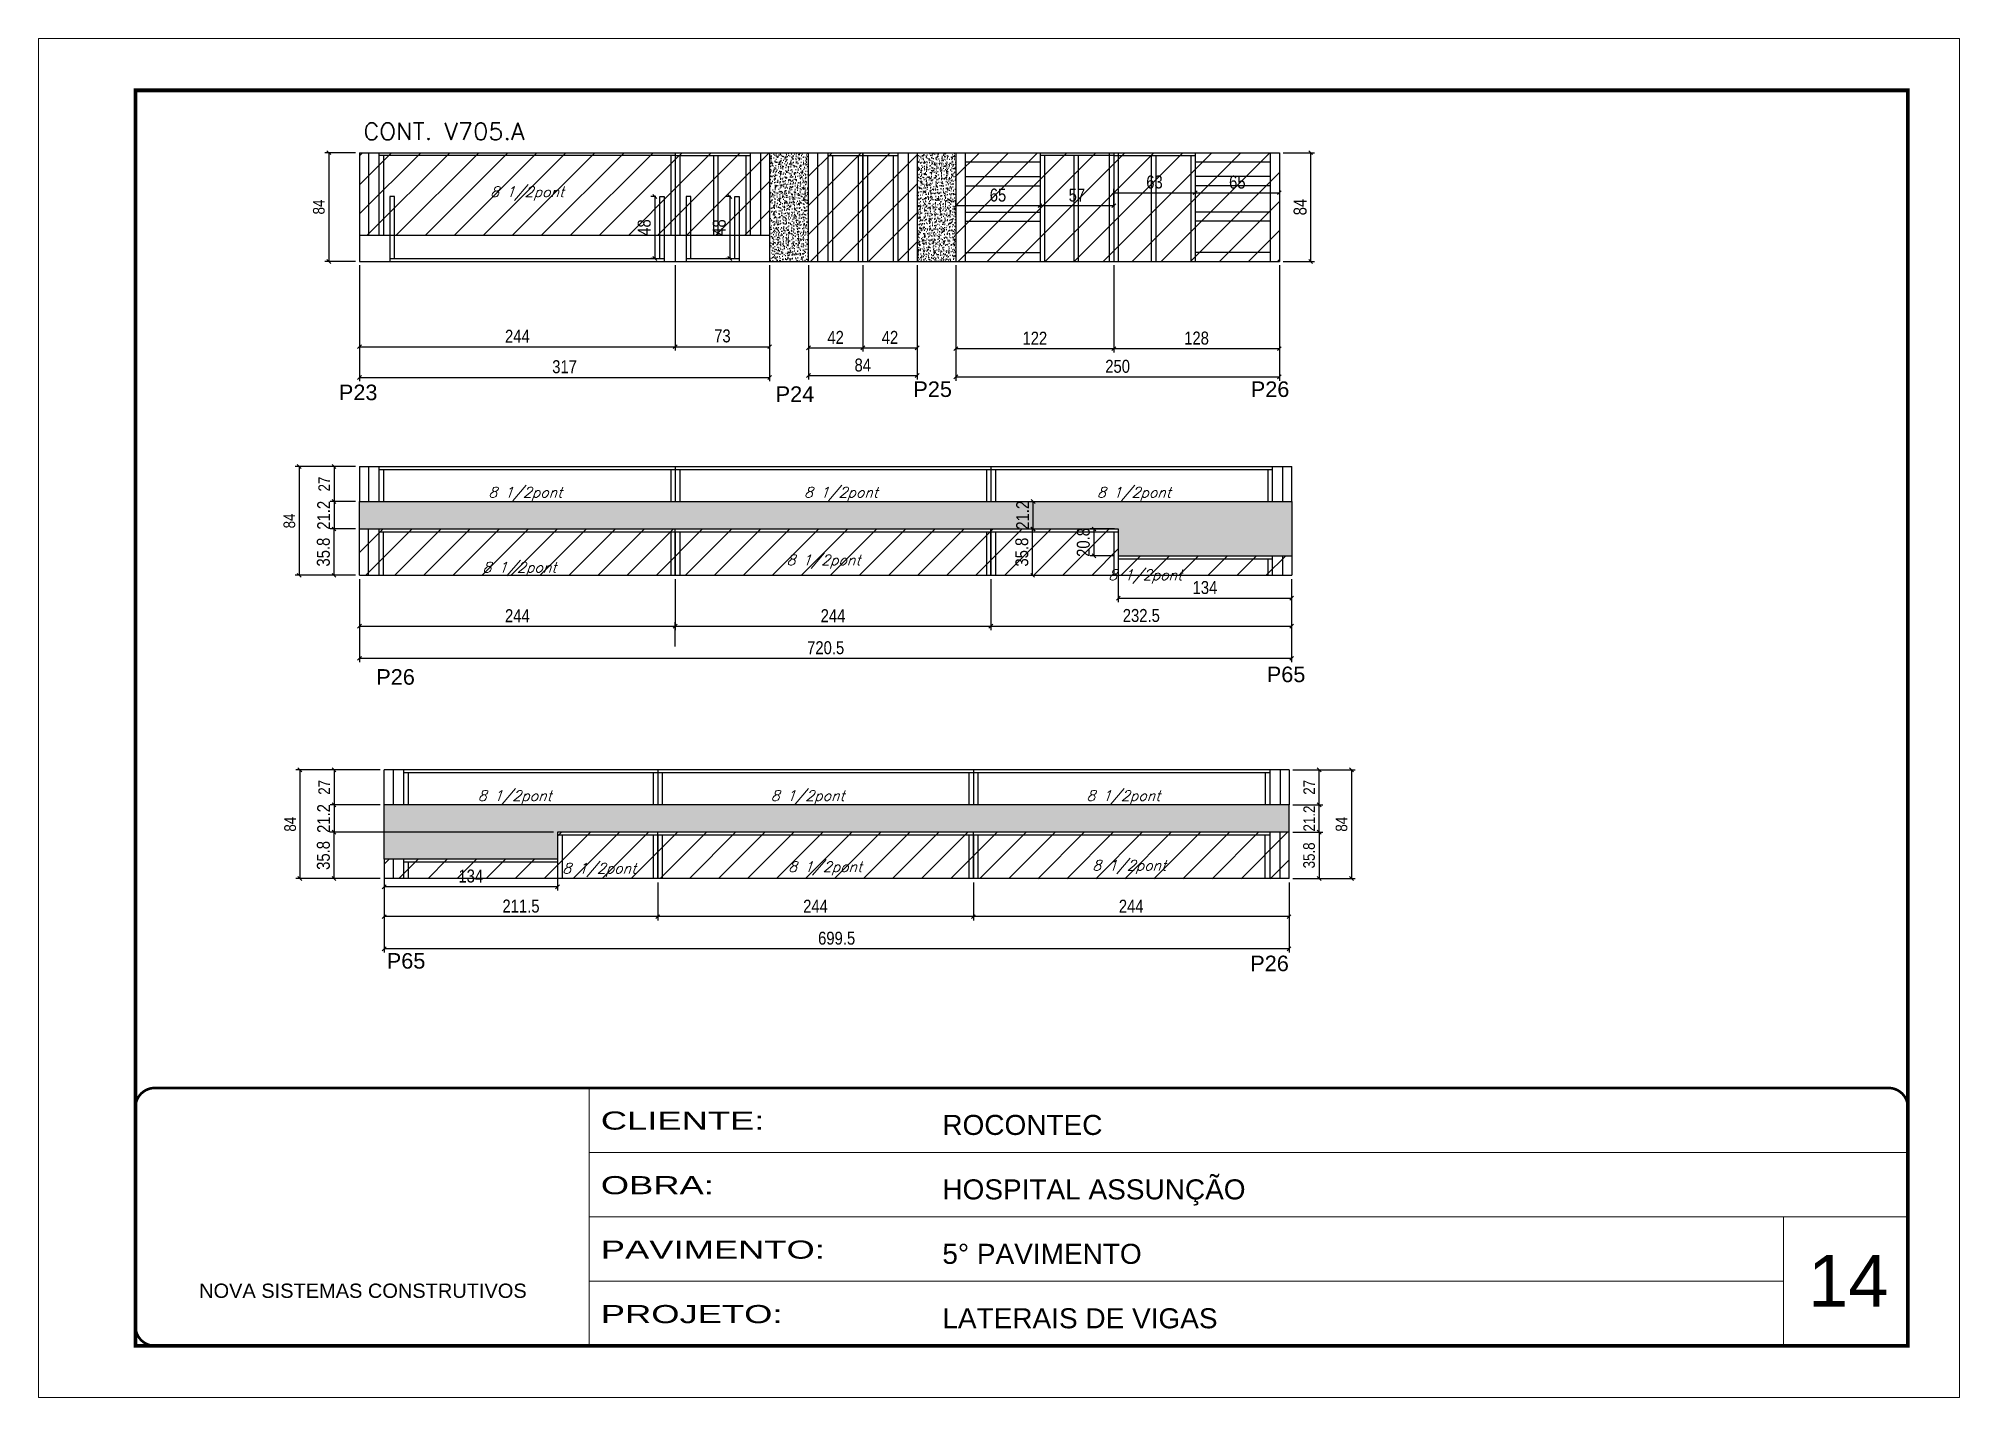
# Model space of a CAD drawing. Extents: x -20960 to -5926, y -2106 to 21915.
# Drawn here: x -10608 to -9123, y 17420 to 18470 of the extents above; entities that cross this region are included whole.
import ezdxf

# ---------------------------------------------------------------- set-up
doc = ezdxf.new("R2010")
doc.units = 0
doc.linetypes.add('CONTINUO', pattern=[0])
doc.linetypes.add('DASHED', pattern=[0.75, 0.5, -0.25])
for name, color, linetype in [('5', 5, 'Continuous'), ('COTA', 241, 'Continuous'), ('Painéis', 200, 'Continuous'), ('SARR_2.2x7', 40, 'Continuous'), ('SARR_3.5x7', 81, 'Continuous'), ('texto', 7, 'Continuous')]:
    doc.layers.add(name, color=color, linetype=linetype)
for name, color, linetype, lineweight in [('CARIMBO', 255, 'Continuous', 9), ('Folhas', 255, 'Continuous', 9), ('Hachura', 251, 'Continuous', 9), ('SARRAFO DE PRESSAO', 251, 'DASHED', 9), ('Texto Seção', 7, 'Continuous', 15)]:
    doc.layers.add(name, color=color, linetype=linetype, lineweight=lineweight)
doc.styles.add('ARIAL', font='arial.ttf')
doc.styles.add('COTA TECNICA', font='techl___.ttf', dxfattribs={"height": 10})
doc.styles.add('COTA TECNICA-50', font='techl___.ttf', dxfattribs={"height": 9})
doc.styles.add('REGUA-120', font='ROMANS.shx', dxfattribs={"height": 15})
doc.styles.add('Romans', font='romans.shx')
doc.styles.get("Standard").update_dxf_attribs({"font": 'arial.ttf'})
doc.styles.add('Tecnologia', font='')
doc.styles.get('Tecnologia').set_extended_font_data('Forgotten Futurist')
doc.dimstyles.new('COTA PAINEL-50', dxfattribs={"dimtxt": 9, "dimasz": 3, "dimexe": 3, "dimexo": 3, "dimgap": 3, "dimtad": 1, "dimdec": 1, "dimzin": 12, "dimdsep": 46, "dimtxsty": 'COTA TECNICA-50', "dimblk1": 'OBLIQUE', "dimblk2": 'OBLIQUE', "dimsah": 1, "dimcen": 0.9, "dimclrd": 4, "dimclre": 4, "dimclrt": 240, "dimadec": 1, "dimazin": 3, "dimtfac": 1, "dimtdec": 1, "dimtmove": 0, "dimatfit": 3, "dimfxl": 1, "dimtolj": 1, "dimtzin": 12, "dimarcsym": 0})
doc.dimstyles.new('PAINEL', dxfattribs={"dimtxt": 10, "dimasz": 3, "dimexe": 3, "dimexo": 3, "dimgap": 3, "dimtad": 1, "dimdec": 1, "dimzin": 12, "dimdsep": 46, "dimtxsty": 'COTA TECNICA', "dimblk1": 'OBLIQUE', "dimblk2": 'OBLIQUE', "dimsah": 1, "dimcen": 0.9, "dimclrd": 4, "dimclre": 4, "dimclrt": 240, "dimadec": 1, "dimazin": 3, "dimtfac": 1, "dimtdec": 1, "dimtmove": 0, "dimatfit": 3, "dimfxl": 1, "dimtolj": 1, "dimtzin": 12, "dimarcsym": 0})
pattern_1 = [(50, (-150888.7897, -14835.43), (5.46554007, -0.47817257), [0.5715, -6.2865]), (355, (-150888.7897, -14835.43), (-1.05730264, 5.73170536), [0.4572, -5.02921753]), (100.4514447, (-150888.334, -14835.47), (4.40823741, 5.25353256), [0.48570026, -5.34270734]), (46.1842, (-150888.79, -14833.906), (8.13237123, -1.26126984), [0.85725, -9.42975]), (96.6355576, (-150888.112, -14834.011), (7.122124, 7.42278374), [0.7285507, -8.01406824]), (351.184151, (-150888.79, -14833.906), (7.122124, 7.42278374), [0.685799, -7.54379196]), (21, (-150888.0277, -14834.287), (4.54843174, -3.06795595), [0.5715, -6.2865]), (326, (-150888.0277, -14834.287), (1.85406085, 5.52563898), [0.4572, -5.0292]), (71.451445, (-150887.6487, -14834.5427), (6.40249258, 2.45768307), [0.48570026, -5.34269813]), (37.5, (-150888.7897, -14835.43), (0.092658098, 2.536651166), [0, -4.96824, 0, -5.1054, 0, -5.04825]), (7.5, (-150888.7897, -14835.43), (2.004589875, 3.005417245), [0, -2.91084, 0, -4.85394, 0, -1.92405]), (327.5, (-150890.489, -14835.43), (4.067717855, -0.17186232), [0, -1.905, 0, -5.9436, 0, -7.8867]), (317.5, (-150891.251, -14835.43), (4.44387544, 0.76279473), [0, -2.4765, 0, -3.94716, 0, -5.6007])]
pattern_2 = [(45, (-150888.79, -14835.43), (-11.2253202, 11.2253202), [])]

msp = doc.modelspace()

# ---------------------------------------------------------------- texts
at = {"layer": '5', "linetype": 'Continuous'}
for s, rotation, p in [('P23', 0.00004, (-10376.27, 18190.22)), ('P24', 0.00004, (-10038.63, 18188.88)), ('P25', 0.00004, (-9932.2, 18192.69)), ('P26', 0.00004, (-9671.37, 18192.69)), ('P65', 0.00004, (-9659, 17972.36)), ('P26', 0.00004, (-10347.35, 17970.4)), ('P65', 359.99996, (-10339.23, 17751.04)), ('P26', 359.99996, (-9671.78, 17749.07))]:
    msp.add_text(s, height=12, rotation=rotation, dxfattribs=at).set_placement(p)
at = {"layer": 'CARIMBO', "style": 'ARIAL'}
msp.add_text('14', height=40, dxfattribs=at).set_placement((-9240.64, 17489.81))
at = {"layer": 'texto', "color": 2, "char_height": 8, "attachment_point": 5, "style": 'Romans'}
for insert in [(-10230.77, 18349.88), (-10232.16, 18117.72), (-9988.16, 18117.72), (-9761.71, 18117.69), (-10236.7, 18059.77), (-10001.65, 18065.45), (-9753, 18053.93), (-10240.33, 17883.32), (-10013.88, 17883.36), (-9769.88, 17883.36), (-10000.39, 17828.45), (-9765.35, 17829.53), (-10175, 17827.28)]:
    msp.add_mtext('{\\Q19;\\C256;8 1/2pont}', dxfattribs=dict(at, insert=insert))
at = {"layer": 'Texto Seção', "style": 'REGUA-120', "width": 1.05}
msp.add_text('CONT. V705.A', height=13, dxfattribs=at).set_placement((-10357.26, 18391.35))

# ---------------------------------------------------------------- blocks, each defined once
blk = doc.blocks.new('9999999999')
at = {"color": 30, "linetype": 'CONTINUO'}
for p, q in [((98564.6, 34230.2), (98564.6, 34429.4)), ((98564.6, 34379.6), (99584, 34379.6)), ((98564.6, 34329.8), (99488, 34329.8)), ((99584, 34329.8), (99488, 34329.8)), ((99488, 34329.8), (99488, 34230.2)), ((98564.6, 34280), (99488, 34280))]:
    blk.add_line(p, q, dxfattribs=at)
at = {"color": 30, "linetype": 'CONTINUO', "const_width": 2}
blk.add_lwpolyline([(99584, 34230.2), (99584, 34414.4, 0.414214), (99569, 34429.4), (98229, 34429.4, 0.414214), (98214, 34414.4), (98214, 34245.2, 0.414214), (98229, 34230.2), (99584, 34230.2)], format="xyb", dxfattribs=at)
at = {"layer": 'Folhas'}
blk.add_lwpolyline([(98139, 34190.2), (99624, 34190.2), (99624, 35240.2), (98139, 35240.2)], close=True, dxfattribs=at)
at = {"layer": 'Folhas', "color": 30, "const_width": 3}
blk.add_lwpolyline([(98214, 34230.2), (99584, 34230.2), (99584, 35200.2), (98214, 35200.2)], close=True, dxfattribs=at)
at = {"color": 7, "linetype": 'Continuous', "ltscale": 5, "style": 'ARIAL'}
for s, height, p in [('ROCONTEC', 15.48, (98837.7, 34393.1)), ('HOSPITAL ASSUNÇÃO', 15.483, (98837.7, 34343.3)), ('5° PAVIMENTO', 15.483, (98837.7, 34293.5)), ('NOVA SISTEMAS CONSTRUTIVOS', 11.059, (98263.2, 34267.2)), ('LATERAIS DE VIGAS', 15.483, (98837.7, 34243.7))]:
    blk.add_text(s, height=height, dxfattribs=at).set_placement(p)
at = {"layer": 'Folhas', "color": 7, "style": 'Tecnologia', "width": 1.5}
for s, p in [('CLIENTE:', (98573.7, 34397.2)), ('OBRA:', (98573.7, 34347.3)), ('PAVIMENTO:', (98573.7, 34297.5)), ('PROJETO:', (98573.7, 34247.7))]:
    blk.add_text(s, height=14, dxfattribs=at).set_placement(p)
blk = doc.blocks.new('_Oblique')
at = {"color": 0, "linetype": 'ByBlock', "lineweight": -2}
blk.add_line((-0.5, -0.5), (0.5, 0.5), dxfattribs=at)
blk = doc.blocks.new('*D361')
at = {"layer": 'COTA', "color": 4, "linetype": 'ByBlock', "lineweight": -2, "transparency": 16777216}
for p, q in [((-10360.3, 18294.4), (-10360.3, 18228.5)), ((-10116.3, 18294.4), (-10116.3, 18228.5)), ((-10360.3, 18231.5), (-10116.3, 18231.5))]:
    blk.add_line(p, q, dxfattribs=at)
at = {"layer": 'Defpoints', "color": 0, "linetype": 'ByBlock', "transparency": 16777216}
for p in [(-10360.3, 18297.4), (-10116.3, 18297.4), (-10116.3, 18231.5)]:
    blk.add_point(p, dxfattribs=at)
at = {"layer": 'COTA', "color": 4, "linetype": 'ByBlock', "lineweight": -2, "transparency": 16777216, "xscale": 3, "yscale": 3, "zscale": 3, "rotation": 180}
blk.add_blockref('_Oblique', (-10360.3, 18231.5), dxfattribs=at)
at = {"layer": 'COTA', "color": 4, "linetype": 'ByBlock', "lineweight": -2, "transparency": 16777216, "xscale": 3, "yscale": 3, "zscale": 3}
blk.add_blockref('_Oblique', (-10116.3, 18231.5), dxfattribs=at)
at = {"layer": 'COTA', "color": 240, "linetype": 'ByBlock', "transparency": 16777216, "insert": (-10238.3, 18239.6), "char_height": 10, "attachment_point": 5, "style": 'COTA TECNICA'}
blk.add_mtext('\\A1;244', dxfattribs=at)
blk = doc.blocks.new('*D362')
at = {"layer": 'COTA', "color": 4, "linetype": 'ByBlock', "lineweight": -2, "transparency": 16777216}
for p, q in [((-10116.3, 18294.4), (-10116.3, 18228.5)), ((-10043.3, 18294.4), (-10043.3, 18228.5)), ((-10116.3, 18231.5), (-10043.3, 18231.5))]:
    blk.add_line(p, q, dxfattribs=at)
at = {"layer": 'Defpoints', "color": 0, "linetype": 'ByBlock', "transparency": 16777216}
for p in [(-10116.3, 18297.4), (-10043.3, 18297.4), (-10043.3, 18231.5)]:
    blk.add_point(p, dxfattribs=at)
at = {"layer": 'COTA', "color": 4, "linetype": 'ByBlock', "lineweight": -2, "transparency": 16777216, "xscale": 3, "yscale": 3, "zscale": 3, "rotation": 180}
blk.add_blockref('_Oblique', (-10116.3, 18231.5), dxfattribs=at)
at = {"layer": 'COTA', "color": 4, "linetype": 'ByBlock', "lineweight": -2, "transparency": 16777216, "xscale": 3, "yscale": 3, "zscale": 3}
blk.add_blockref('_Oblique', (-10043.3, 18231.5), dxfattribs=at)
at = {"layer": 'COTA', "color": 240, "linetype": 'ByBlock', "transparency": 16777216, "insert": (-10079.8, 18239.8), "char_height": 10, "attachment_point": 5, "style": 'COTA TECNICA'}
blk.add_mtext('\\A1;73', dxfattribs=at)
blk = doc.blocks.new('*D363')
at = {"layer": 'COTA', "color": 4, "linetype": 'ByBlock', "lineweight": -2, "transparency": 16777216}
for p, q in [((-10013.3, 18294.4), (-10013.3, 18227.7)), ((-9971.3, 18294.4), (-9971.3, 18227.7)), ((-10013.3, 18230.7), (-9971.3, 18230.7))]:
    blk.add_line(p, q, dxfattribs=at)
at = {"layer": 'Defpoints', "color": 0, "linetype": 'ByBlock', "transparency": 16777216}
for p in [(-10013.3, 18297.4), (-9971.3, 18297.4), (-9971.3, 18230.7)]:
    blk.add_point(p, dxfattribs=at)
at = {"layer": 'COTA', "color": 4, "linetype": 'ByBlock', "lineweight": -2, "transparency": 16777216, "xscale": 3, "yscale": 3, "zscale": 3, "rotation": 180}
blk.add_blockref('_Oblique', (-10013.3, 18230.7), dxfattribs=at)
at = {"layer": 'COTA', "color": 4, "linetype": 'ByBlock', "lineweight": -2, "transparency": 16777216, "xscale": 3, "yscale": 3, "zscale": 3}
blk.add_blockref('_Oblique', (-9971.3, 18230.7), dxfattribs=at)
at = {"layer": 'COTA', "color": 240, "linetype": 'ByBlock', "transparency": 16777216, "insert": (-9992.3, 18238.7), "char_height": 10, "attachment_point": 5, "style": 'COTA TECNICA'}
blk.add_mtext('\\A1;42', dxfattribs=at)
blk = doc.blocks.new('*D364')
at = {"layer": 'COTA', "color": 4, "linetype": 'ByBlock', "lineweight": -2, "transparency": 16777216}
for p, q in [((-9971.3, 18294.4), (-9971.3, 18227.7)), ((-9929.3, 18294.4), (-9929.3, 18227.7)), ((-9971.3, 18230.7), (-9929.3, 18230.7))]:
    blk.add_line(p, q, dxfattribs=at)
at = {"layer": 'Defpoints', "color": 0, "linetype": 'ByBlock', "transparency": 16777216}
for p in [(-9971.3, 18297.4), (-9929.3, 18297.4), (-9929.3, 18230.7)]:
    blk.add_point(p, dxfattribs=at)
at = {"layer": 'COTA', "color": 4, "linetype": 'ByBlock', "lineweight": -2, "transparency": 16777216, "xscale": 3, "yscale": 3, "zscale": 3, "rotation": 180}
blk.add_blockref('_Oblique', (-9971.3, 18230.7), dxfattribs=at)
at = {"layer": 'COTA', "color": 4, "linetype": 'ByBlock', "lineweight": -2, "transparency": 16777216, "xscale": 3, "yscale": 3, "zscale": 3}
blk.add_blockref('_Oblique', (-9929.3, 18230.7), dxfattribs=at)
at = {"layer": 'COTA', "color": 240, "linetype": 'ByBlock', "transparency": 16777216, "insert": (-9950.3, 18238.7), "char_height": 10, "attachment_point": 5, "style": 'COTA TECNICA'}
blk.add_mtext('\\A1;42', dxfattribs=at)
blk = doc.blocks.new('*D365')
at = {"layer": 'COTA', "color": 4, "linetype": 'ByBlock', "lineweight": -2, "transparency": 16777216}
for p, q in [((-9646.3, 18381.4), (-9622.1, 18381.4)), ((-9625.1, 18381.4), (-9625.1, 18297.4)), ((-9646.3, 18297.4), (-9622.1, 18297.4))]:
    blk.add_line(p, q, dxfattribs=at)
at = {"layer": 'Defpoints', "color": 0, "linetype": 'ByBlock', "transparency": 16777216}
for p in [(-9649.3, 18381.4), (-9649.3, 18297.4), (-9625.1, 18297.4)]:
    blk.add_point(p, dxfattribs=at)
at = {"layer": 'COTA', "color": 4, "linetype": 'ByBlock', "lineweight": -2, "transparency": 16777216, "xscale": 3, "yscale": 3, "zscale": 3}
for p, rotation in [((-9625.1, 18381.4), 90), ((-9625.1, 18297.4), 270)]:
    blk.add_blockref('_Oblique', p, dxfattribs=dict(at, rotation=rotation))
at = {"layer": 'COTA', "color": 240, "linetype": 'ByBlock', "transparency": 16777216, "insert": (-9633.2, 18339.4), "char_height": 10, "attachment_point": 5, "rotation": 90, "style": 'COTA TECNICA'}
blk.add_mtext('\\A1;84', dxfattribs=at)
blk = doc.blocks.new('*D366')
at = {"layer": 'COTA', "color": 4, "linetype": 'ByBlock', "lineweight": -2, "transparency": 16777216}
for p, q in [((-9899.3, 18294.4), (-9899.3, 18227)), ((-9777.3, 18294.4), (-9777.3, 18227)), ((-9899.3, 18230), (-9777.3, 18230))]:
    blk.add_line(p, q, dxfattribs=at)
at = {"layer": 'Defpoints', "color": 0, "linetype": 'ByBlock', "transparency": 16777216}
for p in [(-9899.3, 18297.4), (-9777.3, 18297.4), (-9777.3, 18230)]:
    blk.add_point(p, dxfattribs=at)
at = {"layer": 'COTA', "color": 4, "linetype": 'ByBlock', "lineweight": -2, "transparency": 16777216, "xscale": 3, "yscale": 3, "zscale": 3, "rotation": 180}
blk.add_blockref('_Oblique', (-9899.3, 18230), dxfattribs=at)
at = {"layer": 'COTA', "color": 4, "linetype": 'ByBlock', "lineweight": -2, "transparency": 16777216, "xscale": 3, "yscale": 3, "zscale": 3}
blk.add_blockref('_Oblique', (-9777.3, 18230), dxfattribs=at)
at = {"layer": 'COTA', "color": 240, "linetype": 'ByBlock', "transparency": 16777216, "insert": (-9838.3, 18238.1), "char_height": 10, "attachment_point": 5, "style": 'COTA TECNICA'}
blk.add_mtext('\\A1;122', dxfattribs=at)
blk = doc.blocks.new('*D367')
at = {"layer": 'COTA', "color": 4, "linetype": 'ByBlock', "lineweight": -2, "transparency": 16777216}
for p, q in [((-9777.3, 18294.4), (-9777.3, 18227)), ((-9649.3, 18294.4), (-9649.3, 18227)), ((-9777.3, 18230), (-9649.3, 18230))]:
    blk.add_line(p, q, dxfattribs=at)
at = {"layer": 'Defpoints', "color": 0, "linetype": 'ByBlock', "transparency": 16777216}
for p in [(-9777.3, 18297.4), (-9649.3, 18297.4), (-9649.3, 18230)]:
    blk.add_point(p, dxfattribs=at)
at = {"layer": 'COTA', "color": 4, "linetype": 'ByBlock', "lineweight": -2, "transparency": 16777216, "xscale": 3, "yscale": 3, "zscale": 3, "rotation": 180}
blk.add_blockref('_Oblique', (-9777.3, 18230), dxfattribs=at)
at = {"layer": 'COTA', "color": 4, "linetype": 'ByBlock', "lineweight": -2, "transparency": 16777216, "xscale": 3, "yscale": 3, "zscale": 3}
blk.add_blockref('_Oblique', (-9649.3, 18230), dxfattribs=at)
at = {"layer": 'COTA', "color": 240, "linetype": 'ByBlock', "transparency": 16777216, "insert": (-9713.3, 18238.1), "char_height": 10, "attachment_point": 5, "style": 'COTA TECNICA'}
blk.add_mtext('\\A1;128', dxfattribs=at)
blk = doc.blocks.new('*D368')
at = {"layer": 'COTA', "color": 4, "linetype": 'ByBlock', "lineweight": -2, "transparency": 16777216}
for p, q in [((-10043.3, 18294.4), (-10043.3, 18204.8)), ((-10360.3, 18229.4), (-10360.3, 18204.8)), ((-10360.3, 18207.8), (-10043.3, 18207.8))]:
    blk.add_line(p, q, dxfattribs=at)
at = {"layer": 'Defpoints', "color": 0, "linetype": 'ByBlock', "transparency": 16777216}
for p in [(-10043.3, 18297.4), (-10360.3, 18232.4), (-10043.3, 18207.8)]:
    blk.add_point(p, dxfattribs=at)
at = {"layer": 'COTA', "color": 4, "linetype": 'ByBlock', "lineweight": -2, "transparency": 16777216, "xscale": 3, "yscale": 3, "zscale": 3, "rotation": 180}
blk.add_blockref('_Oblique', (-10360.3, 18207.8), dxfattribs=at)
at = {"layer": 'COTA', "color": 4, "linetype": 'ByBlock', "lineweight": -2, "transparency": 16777216, "xscale": 3, "yscale": 3, "zscale": 3}
blk.add_blockref('_Oblique', (-10043.3, 18207.8), dxfattribs=at)
at = {"layer": 'COTA', "color": 240, "linetype": 'ByBlock', "transparency": 16777216, "insert": (-10201.8, 18216), "char_height": 10, "attachment_point": 5, "style": 'COTA TECNICA'}
blk.add_mtext('\\A1;317', dxfattribs=at)
blk = doc.blocks.new('*D369')
at = {"layer": 'COTA', "color": 4, "linetype": 'ByBlock', "lineweight": -2, "transparency": 16777216}
for p, q in [((-10013.3, 18294.4), (-10013.3, 18206.3)), ((-9929.3, 18294.4), (-9929.3, 18206.3)), ((-10013.3, 18209.3), (-9929.3, 18209.3))]:
    blk.add_line(p, q, dxfattribs=at)
at = {"layer": 'Defpoints', "color": 0, "linetype": 'ByBlock', "transparency": 16777216}
for p in [(-10013.3, 18297.4), (-9929.3, 18297.4), (-9929.3, 18209.3)]:
    blk.add_point(p, dxfattribs=at)
at = {"layer": 'COTA', "color": 4, "linetype": 'ByBlock', "lineweight": -2, "transparency": 16777216, "xscale": 3, "yscale": 3, "zscale": 3, "rotation": 180}
blk.add_blockref('_Oblique', (-10013.3, 18209.3), dxfattribs=at)
at = {"layer": 'COTA', "color": 4, "linetype": 'ByBlock', "lineweight": -2, "transparency": 16777216, "xscale": 3, "yscale": 3, "zscale": 3}
blk.add_blockref('_Oblique', (-9929.3, 18209.3), dxfattribs=at)
at = {"layer": 'COTA', "color": 240, "linetype": 'ByBlock', "transparency": 16777216, "insert": (-9971.3, 18217.3), "char_height": 10, "attachment_point": 5, "style": 'COTA TECNICA'}
blk.add_mtext('\\A1;84', dxfattribs=at)
blk = doc.blocks.new('*D370')
at = {"layer": 'COTA', "color": 4, "linetype": 'ByBlock', "lineweight": -2, "transparency": 16777216}
for p, q in [((-9899.3, 18294.4), (-9899.3, 18205.2)), ((-9649.3, 18294.4), (-9649.3, 18205.2)), ((-9899.3, 18208.2), (-9649.3, 18208.2))]:
    blk.add_line(p, q, dxfattribs=at)
at = {"layer": 'Defpoints', "color": 0, "linetype": 'ByBlock', "transparency": 16777216}
for p in [(-9899.3, 18297.4), (-9649.3, 18297.4), (-9649.3, 18208.2)]:
    blk.add_point(p, dxfattribs=at)
at = {"layer": 'COTA', "color": 4, "linetype": 'ByBlock', "lineweight": -2, "transparency": 16777216, "xscale": 3, "yscale": 3, "zscale": 3, "rotation": 180}
blk.add_blockref('_Oblique', (-9899.3, 18208.2), dxfattribs=at)
at = {"layer": 'COTA', "color": 4, "linetype": 'ByBlock', "lineweight": -2, "transparency": 16777216, "xscale": 3, "yscale": 3, "zscale": 3}
blk.add_blockref('_Oblique', (-9649.3, 18208.2), dxfattribs=at)
at = {"layer": 'COTA', "color": 240, "linetype": 'ByBlock', "transparency": 16777216, "insert": (-9774.3, 18216.3), "char_height": 10, "attachment_point": 5, "style": 'COTA TECNICA'}
blk.add_mtext('\\A1;250', dxfattribs=at)
blk = doc.blocks.new('*D415')
at = {"layer": 'COTA', "color": 4, "lineweight": -2, "ltscale": 25, "transparency": 16777216}
for p, q in [((-10131.3, 18347.6), (-10135.1, 18347.6)), ((-10132.1, 18347.6), (-10132.1, 18299.6)), ((-10131.3, 18299.6), (-10135.1, 18299.6))]:
    blk.add_line(p, q, dxfattribs=at)
at = {"layer": 'Defpoints', "color": 0, "ltscale": 25, "transparency": 16777216}
for p in [(-10128.3, 18347.6), (-10132.1, 18299.6), (-10128.3, 18299.6)]:
    blk.add_point(p, dxfattribs=at)
at = {"layer": 'COTA', "color": 4, "lineweight": -2, "ltscale": 25, "transparency": 16777216, "xscale": 3, "yscale": 3, "zscale": 3}
for p, rotation in [((-10132.1, 18347.6), 90), ((-10132.1, 18299.6), 270)]:
    blk.add_blockref('_Oblique', p, dxfattribs=dict(at, rotation=rotation))
at = {"layer": 'COTA', "color": 240, "ltscale": 25, "transparency": 16777216, "insert": (-10140.2, 18323.6), "char_height": 10, "attachment_point": 5, "rotation": 90, "style": 'COTA TECNICA'}
blk.add_mtext('\\A1;48', dxfattribs=at)
blk = doc.blocks.new('*D416')
at = {"layer": 'COTA', "color": 4, "lineweight": -2, "ltscale": 25, "transparency": 16777216}
for p, q in [((-10073.3, 18347.6), (-10077.1, 18347.6)), ((-10074.1, 18347.6), (-10074.1, 18299.6)), ((-10073.3, 18299.6), (-10077.1, 18299.6))]:
    blk.add_line(p, q, dxfattribs=at)
at = {"layer": 'Defpoints', "color": 0, "ltscale": 25, "transparency": 16777216}
for p in [(-10070.3, 18347.6), (-10074.1, 18299.6), (-10070.3, 18299.6)]:
    blk.add_point(p, dxfattribs=at)
at = {"layer": 'COTA', "color": 4, "lineweight": -2, "ltscale": 25, "transparency": 16777216, "xscale": 3, "yscale": 3, "zscale": 3}
for p, rotation in [((-10074.1, 18347.6), 90), ((-10074.1, 18299.6), 270)]:
    blk.add_blockref('_Oblique', p, dxfattribs=dict(at, rotation=rotation))
at = {"layer": 'COTA', "color": 240, "ltscale": 25, "transparency": 16777216, "insert": (-10082.2, 18323.6), "char_height": 10, "attachment_point": 5, "rotation": 90, "style": 'COTA TECNICA'}
blk.add_mtext('\\A1;48', dxfattribs=at)
blk = doc.blocks.new('*D417')
at = {"layer": 'COTA', "color": 4, "lineweight": -2, "ltscale": 25, "transparency": 16777216}
for p, q in [((-9899.3, 18360.3), (-9899.3, 18337.5)), ((-9899.3, 18340.5), (-9834.3, 18340.5)), ((-9834.3, 18352.9), (-9834.3, 18337.5))]:
    blk.add_line(p, q, dxfattribs=at)
at = {"layer": 'Defpoints', "color": 0, "ltscale": 25, "transparency": 16777216}
for p in [(-9899.3, 18363.3), (-9834.3, 18355.9), (-9834.3, 18340.5)]:
    blk.add_point(p, dxfattribs=at)
at = {"layer": 'COTA', "color": 4, "lineweight": -2, "ltscale": 25, "transparency": 16777216, "xscale": 3, "yscale": 3, "zscale": 3, "rotation": 180}
blk.add_blockref('_Oblique', (-9899.3, 18340.5), dxfattribs=at)
at = {"layer": 'COTA', "color": 4, "lineweight": -2, "ltscale": 25, "transparency": 16777216, "xscale": 3, "yscale": 3, "zscale": 3}
blk.add_blockref('_Oblique', (-9834.3, 18340.5), dxfattribs=at)
at = {"layer": 'COTA', "color": 240, "ltscale": 25, "transparency": 16777216, "insert": (-9866.8, 18348.6), "char_height": 10, "attachment_point": 5, "style": 'COTA TECNICA'}
blk.add_mtext('\\A1;65', dxfattribs=at)
blk = doc.blocks.new('*D418')
at = {"layer": 'COTA', "color": 4, "lineweight": -2, "ltscale": 25, "transparency": 16777216}
for p, q in [((-9834.3, 18352.9), (-9834.3, 18337.5)), ((-9834.3, 18340.5), (-9777.3, 18340.5)), ((-9777.3, 18340.4), (-9777.3, 18343.5))]:
    blk.add_line(p, q, dxfattribs=at)
at = {"layer": 'Defpoints', "color": 0, "ltscale": 25, "transparency": 16777216}
for p in [(-9834.3, 18355.9), (-9777.3, 18340.5), (-9777.3, 18337.4)]:
    blk.add_point(p, dxfattribs=at)
at = {"layer": 'COTA', "color": 4, "lineweight": -2, "ltscale": 25, "transparency": 16777216, "xscale": 3, "yscale": 3, "zscale": 3, "rotation": 180}
blk.add_blockref('_Oblique', (-9834.3, 18340.5), dxfattribs=at)
at = {"layer": 'COTA', "color": 4, "lineweight": -2, "ltscale": 25, "transparency": 16777216, "xscale": 3, "yscale": 3, "zscale": 3}
blk.add_blockref('_Oblique', (-9777.3, 18340.5), dxfattribs=at)
at = {"layer": 'COTA', "color": 240, "ltscale": 25, "transparency": 16777216, "insert": (-9805.8, 18348.6), "char_height": 10, "attachment_point": 5, "style": 'COTA TECNICA'}
blk.add_mtext('\\A1;57', dxfattribs=at)
blk = doc.blocks.new('*D419')
at = {"layer": 'COTA', "color": 4, "lineweight": -2, "ltscale": 25, "transparency": 16777216}
for p, q in [((-9777.3, 18340.4), (-9777.3, 18353.5)), ((-9777.3, 18350.5), (-9714.3, 18350.5)), ((-9714.3, 18353.5), (-9714.3, 18353.5))]:
    blk.add_line(p, q, dxfattribs=at)
at = {"layer": 'Defpoints', "color": 0, "ltscale": 25, "transparency": 16777216}
for p in [(-9714.3, 18350.5), (-9714.3, 18350.5), (-9777.3, 18337.4)]:
    blk.add_point(p, dxfattribs=at)
at = {"layer": 'COTA', "color": 4, "lineweight": -2, "ltscale": 25, "transparency": 16777216, "xscale": 3, "yscale": 3, "zscale": 3, "rotation": 180}
blk.add_blockref('_Oblique', (-9777.3, 18350.5), dxfattribs=at)
at = {"layer": 'COTA', "color": 4, "lineweight": -2, "ltscale": 25, "transparency": 16777216, "xscale": 3, "yscale": 3, "zscale": 3}
blk.add_blockref('_Oblique', (-9714.3, 18350.5), dxfattribs=at)
at = {"layer": 'COTA', "color": 240, "ltscale": 25, "transparency": 16777216, "insert": (-9745.8, 18358.7), "char_height": 10, "attachment_point": 5, "style": 'COTA TECNICA'}
blk.add_mtext('\\A1;63', dxfattribs=at)
blk = doc.blocks.new('*D420')
at = {"layer": 'COTA', "color": 4, "lineweight": -2, "ltscale": 25, "transparency": 16777216}
for p, q in [((-9714.3, 18353.5), (-9714.3, 18353.5)), ((-9714.3, 18350.5), (-9649.3, 18350.5))]:
    blk.add_line(p, q, dxfattribs=at)
at = {"layer": 'Defpoints', "color": 0, "ltscale": 25, "transparency": 16777216}
for p in [(-9714.3, 18350.5), (-9649.3, 18350.5), (-9649.3, 18350.5)]:
    blk.add_point(p, dxfattribs=at)
at = {"layer": 'COTA', "color": 4, "lineweight": -2, "ltscale": 25, "transparency": 16777216, "xscale": 3, "yscale": 3, "zscale": 3, "rotation": 180}
blk.add_blockref('_Oblique', (-9714.3, 18350.5), dxfattribs=at)
at = {"layer": 'COTA', "color": 4, "lineweight": -2, "ltscale": 25, "transparency": 16777216, "xscale": 3, "yscale": 3, "zscale": 3}
blk.add_blockref('_Oblique', (-9649.3, 18350.5), dxfattribs=at)
at = {"layer": 'COTA', "color": 240, "ltscale": 25, "transparency": 16777216, "insert": (-9681.8, 18358.6), "char_height": 10, "attachment_point": 5, "style": 'COTA TECNICA'}
blk.add_mtext('\\A1;65', dxfattribs=at)
blk = doc.blocks.new('*D421')
at = {"layer": 'COTA', "color": 4, "lineweight": -2, "ltscale": 25, "transparency": 16777216}
for p, q in [((-10360.3, 18051.9), (-10360.3, 18012.6)), ((-10116.3, 18051.9), (-10116.3, 18012.6)), ((-10360.3, 18015.6), (-10116.3, 18015.6))]:
    blk.add_line(p, q, dxfattribs=at)
at = {"layer": 'Defpoints', "color": 0, "ltscale": 25, "transparency": 16777216}
for p in [(-10360.3, 18054.9), (-10116.3, 18054.9), (-10116.3, 18015.6)]:
    blk.add_point(p, dxfattribs=at)
at = {"layer": 'COTA', "color": 4, "lineweight": -2, "ltscale": 25, "transparency": 16777216, "xscale": 3, "yscale": 3, "zscale": 3, "rotation": 180}
blk.add_blockref('_Oblique', (-10360.3, 18015.6), dxfattribs=at)
at = {"layer": 'COTA', "color": 4, "lineweight": -2, "ltscale": 25, "transparency": 16777216, "xscale": 3, "yscale": 3, "zscale": 3}
blk.add_blockref('_Oblique', (-10116.3, 18015.6), dxfattribs=at)
at = {"layer": 'COTA', "color": 240, "ltscale": 25, "transparency": 16777216, "insert": (-10238.3, 18023.7), "char_height": 10, "attachment_point": 5, "style": 'COTA TECNICA'}
blk.add_mtext('\\A1;244', dxfattribs=at)
blk = doc.blocks.new('*D371')
at = {"layer": 'COTA', "color": 4, "lineweight": -2, "ltscale": 25, "transparency": 16777216}
for p, q in [((-9872.3, 18051.9), (-9872.3, 18012.6)), ((-10116.3, 17999.9), (-10116.3, 18018.6)), ((-10116.3, 18015.6), (-9872.3, 18015.6))]:
    blk.add_line(p, q, dxfattribs=at)
at = {"layer": 'Defpoints', "color": 0, "ltscale": 25, "transparency": 16777216}
for p in [(-9872.3, 18054.9), (-9872.3, 18015.6), (-10116.3, 17996.9)]:
    blk.add_point(p, dxfattribs=at)
at = {"layer": 'COTA', "color": 4, "lineweight": -2, "ltscale": 25, "transparency": 16777216, "xscale": 3, "yscale": 3, "zscale": 3, "rotation": 180}
blk.add_blockref('_Oblique', (-10116.3, 18015.6), dxfattribs=at)
at = {"layer": 'COTA', "color": 4, "lineweight": -2, "ltscale": 25, "transparency": 16777216, "xscale": 3, "yscale": 3, "zscale": 3}
blk.add_blockref('_Oblique', (-9872.3, 18015.6), dxfattribs=at)
at = {"layer": 'COTA', "color": 240, "ltscale": 25, "transparency": 16777216, "insert": (-9994.3, 18023.7), "char_height": 10, "attachment_point": 5, "style": 'COTA TECNICA'}
blk.add_mtext('\\A1;244', dxfattribs=at)
blk = doc.blocks.new('*D372')
at = {"layer": 'COTA', "color": 4, "lineweight": -2, "ltscale": 25, "transparency": 16777216}
for p, q in [((-9872.3, 18051.9), (-9872.3, 18012.6)), ((-9639.8, 18051.9), (-9639.8, 18012.6)), ((-9872.3, 18015.6), (-9639.8, 18015.6))]:
    blk.add_line(p, q, dxfattribs=at)
at = {"layer": 'Defpoints', "color": 0, "ltscale": 25, "transparency": 16777216}
for p in [(-9872.3, 18054.9), (-9639.8, 18054.9), (-9639.8, 18015.6)]:
    blk.add_point(p, dxfattribs=at)
at = {"layer": 'COTA', "color": 4, "lineweight": -2, "ltscale": 25, "transparency": 16777216, "xscale": 3, "yscale": 3, "zscale": 3, "rotation": 180}
blk.add_blockref('_Oblique', (-9872.3, 18015.6), dxfattribs=at)
at = {"layer": 'COTA', "color": 4, "lineweight": -2, "ltscale": 25, "transparency": 16777216, "xscale": 3, "yscale": 3, "zscale": 3}
blk.add_blockref('_Oblique', (-9639.8, 18015.6), dxfattribs=at)
at = {"layer": 'COTA', "color": 240, "ltscale": 25, "transparency": 16777216, "insert": (-9756, 18023.8), "char_height": 10, "attachment_point": 5, "style": 'COTA TECNICA'}
blk.add_mtext('\\A1;232.5', dxfattribs=at)
blk = doc.blocks.new('*D422')
at = {"layer": 'COTA', "color": 4, "lineweight": -2, "ltscale": 25, "transparency": 16777216}
for p, q in [((-9773.8, 18066.9), (-9773.8, 18034.2)), ((-9639.8, 18051.9), (-9639.8, 18034.2)), ((-9773.8, 18037.2), (-9639.8, 18037.2))]:
    blk.add_line(p, q, dxfattribs=at)
at = {"layer": 'Defpoints', "color": 0, "ltscale": 25, "transparency": 16777216}
for p in [(-9773.8, 18069.9), (-9639.8, 18054.9), (-9639.8, 18037.2)]:
    blk.add_point(p, dxfattribs=at)
at = {"layer": 'COTA', "color": 4, "lineweight": -2, "ltscale": 25, "transparency": 16777216, "xscale": 3, "yscale": 3, "zscale": 3, "rotation": 180}
blk.add_blockref('_Oblique', (-9773.8, 18037.2), dxfattribs=at)
at = {"layer": 'COTA', "color": 4, "lineweight": -2, "ltscale": 25, "transparency": 16777216, "xscale": 3, "yscale": 3, "zscale": 3}
blk.add_blockref('_Oblique', (-9639.8, 18037.2), dxfattribs=at)
at = {"layer": 'COTA', "color": 240, "ltscale": 25, "transparency": 16777216, "insert": (-9706.8, 18045.4), "char_height": 10, "attachment_point": 5, "style": 'COTA TECNICA'}
blk.add_mtext('\\A1;134', dxfattribs=at)
blk = doc.blocks.new('*D423')
at = {"layer": 'COTA', "color": 4, "lineweight": -2, "ltscale": 25, "transparency": 16777216}
for p, q in [((-9776.8, 18090.7), (-9795.6, 18090.7)), ((-9792.6, 18090.7), (-9792.6, 18069.9)), ((-9776.8, 18069.9), (-9795.6, 18069.9))]:
    blk.add_line(p, q, dxfattribs=at)
at = {"layer": 'Defpoints', "color": 0, "ltscale": 25, "transparency": 16777216}
for p in [(-9773.8, 18090.7), (-9792.6, 18069.9), (-9773.8, 18069.9)]:
    blk.add_point(p, dxfattribs=at)
at = {"layer": 'COTA', "color": 4, "lineweight": -2, "ltscale": 25, "transparency": 16777216, "xscale": 3, "yscale": 3, "zscale": 3}
for p, rotation in [((-9792.6, 18090.7), 90), ((-9792.6, 18069.9), 270)]:
    blk.add_blockref('_Oblique', p, dxfattribs=dict(at, rotation=rotation))
at = {"layer": 'COTA', "color": 240, "ltscale": 25, "transparency": 16777216, "insert": (-9800.8, 18080.3), "char_height": 10, "attachment_point": 5, "rotation": 90, "style": 'COTA TECNICA'}
blk.add_mtext('\\A1;20.8', dxfattribs=at)
blk = doc.blocks.new('*D424')
at = {"layer": 'COTA', "color": 4, "lineweight": -2, "ltscale": 25, "transparency": 16777216}
for p, q in [((-10363.3, 18090.7), (-10383, 18090.7)), ((-10380, 18054.9), (-10380, 18090.7)), ((-10363.3, 18054.9), (-10383, 18054.9))]:
    blk.add_line(p, q, dxfattribs=at)
at = {"layer": 'Defpoints', "color": 0, "ltscale": 25, "transparency": 16777216}
for p in [(-10380, 18090.7), (-10360.3, 18090.7), (-10360.3, 18054.9)]:
    blk.add_point(p, dxfattribs=at)
at = {"layer": 'COTA', "color": 4, "lineweight": -2, "ltscale": 25, "transparency": 16777216, "xscale": 3, "yscale": 3, "zscale": 3}
for p, rotation in [((-10380, 18090.7), 90), ((-10380, 18054.9), 270)]:
    blk.add_blockref('_Oblique', p, dxfattribs=dict(at, rotation=rotation))
at = {"layer": 'COTA', "color": 240, "ltscale": 25, "transparency": 16777216, "insert": (-10388.2, 18072.8), "char_height": 10, "attachment_point": 5, "rotation": 90, "style": 'COTA TECNICA'}
blk.add_mtext('\\A1;35.8', dxfattribs=at)
blk = doc.blocks.new('*D373')
at = {"layer": 'COTA', "color": 4, "lineweight": -2, "ltscale": 25, "transparency": 16777216}
for p, q in [((-10363.3, 18111.9), (-10383, 18111.9)), ((-10380, 18111.9), (-10380, 18090.7)), ((-10363.3, 18090.7), (-10383, 18090.7))]:
    blk.add_line(p, q, dxfattribs=at)
at = {"layer": 'Defpoints', "color": 0, "ltscale": 25, "transparency": 16777216}
for p in [(-10360.3, 18111.9), (-10380, 18090.7), (-10360.3, 18090.7)]:
    blk.add_point(p, dxfattribs=at)
at = {"layer": 'COTA', "color": 4, "lineweight": -2, "ltscale": 25, "transparency": 16777216, "xscale": 3, "yscale": 3, "zscale": 3}
for p, rotation in [((-10380, 18111.9), 90), ((-10380, 18090.7), 270)]:
    blk.add_blockref('_Oblique', p, dxfattribs=dict(at, rotation=rotation))
at = {"layer": 'COTA', "color": 240, "ltscale": 25, "transparency": 16777216, "insert": (-10388, 18101.3), "char_height": 10, "attachment_point": 5, "rotation": 90, "style": 'COTA TECNICA'}
blk.add_mtext('\\A1;21.2', dxfattribs=at)
blk = doc.blocks.new('*D425')
at = {"layer": 'COTA', "color": 4, "lineweight": -2, "ltscale": 25, "transparency": 16777216}
for p, q in [((-9869.3, 18090.7), (-9837, 18090.7)), ((-9840, 18054.9), (-9840, 18090.7)), ((-9869.3, 18054.9), (-9837, 18054.9))]:
    blk.add_line(p, q, dxfattribs=at)
at = {"layer": 'Defpoints', "color": 0, "ltscale": 25, "transparency": 16777216}
for p in [(-9872.3, 18090.7), (-9840, 18090.7), (-9872.3, 18054.9)]:
    blk.add_point(p, dxfattribs=at)
at = {"layer": 'COTA', "color": 4, "lineweight": -2, "ltscale": 25, "transparency": 16777216, "xscale": 3, "yscale": 3, "zscale": 3}
for p, rotation in [((-9840, 18090.7), 90), ((-9840, 18054.9), 270)]:
    blk.add_blockref('_Oblique', p, dxfattribs=dict(at, rotation=rotation))
at = {"layer": 'COTA', "color": 240, "ltscale": 25, "transparency": 16777216, "insert": (-9848.3, 18072.8), "char_height": 10, "attachment_point": 5, "rotation": 90, "style": 'COTA TECNICA'}
blk.add_mtext('\\A1;35.8', dxfattribs=at)
blk = doc.blocks.new('*D426')
at = {"layer": 'COTA', "color": 4, "lineweight": -2, "ltscale": 25, "transparency": 16777216}
for p, q in [((-9839.6, 18090.7), (-9839.6, 18111.9)), ((-9836.6, 18111.9), (-9836.6, 18111.9)), ((-9869.3, 18090.7), (-9836.6, 18090.7))]:
    blk.add_line(p, q, dxfattribs=at)
at = {"layer": 'Defpoints', "color": 0, "ltscale": 25, "transparency": 16777216}
for p in [(-9839.6, 18111.9), (-9839.6, 18111.9), (-9872.3, 18090.7)]:
    blk.add_point(p, dxfattribs=at)
at = {"layer": 'COTA', "color": 4, "lineweight": -2, "ltscale": 25, "transparency": 16777216, "xscale": 3, "yscale": 3, "zscale": 3}
for p, rotation in [((-9839.6, 18111.9), 90), ((-9839.6, 18090.7), 270)]:
    blk.add_blockref('_Oblique', p, dxfattribs=dict(at, rotation=rotation))
at = {"layer": 'COTA', "color": 240, "ltscale": 25, "transparency": 16777216, "insert": (-9847.7, 18101.3), "char_height": 10, "attachment_point": 5, "rotation": 90, "style": 'COTA TECNICA'}
blk.add_mtext('\\A1;21.2', dxfattribs=at)
blk = doc.blocks.new('*D374')
at = {"layer": 'COTA', "color": 4, "lineweight": -2, "ltscale": 25, "transparency": 16777216}
for p, q in [((-10360.3, 18051.9), (-10360.3, 17987.8)), ((-9639.8, 18051.9), (-9639.8, 17987.8)), ((-10360.3, 17990.8), (-9639.8, 17990.8))]:
    blk.add_line(p, q, dxfattribs=at)
at = {"layer": 'Defpoints', "color": 0, "ltscale": 25, "transparency": 16777216}
for p in [(-10360.3, 18054.9), (-9639.8, 18054.9), (-9639.8, 17990.8)]:
    blk.add_point(p, dxfattribs=at)
at = {"layer": 'COTA', "color": 4, "lineweight": -2, "ltscale": 25, "transparency": 16777216, "xscale": 3, "yscale": 3, "zscale": 3, "rotation": 180}
blk.add_blockref('_Oblique', (-10360.3, 17990.8), dxfattribs=at)
at = {"layer": 'COTA', "color": 4, "lineweight": -2, "ltscale": 25, "transparency": 16777216, "xscale": 3, "yscale": 3, "zscale": 3}
blk.add_blockref('_Oblique', (-9639.8, 17990.8), dxfattribs=at)
at = {"layer": 'COTA', "color": 240, "ltscale": 25, "transparency": 16777216, "insert": (-10000, 17998.9), "char_height": 10, "attachment_point": 5, "style": 'COTA TECNICA'}
blk.add_mtext('\\A1;720.5', dxfattribs=at)
blk = doc.blocks.new('*D427')
at = {"layer": 'COTA', "color": 4, "lineweight": -2, "ltscale": 25, "transparency": 16777216}
for p, q in [((-9885.8, 17817.6), (-9885.8, 17788.2)), ((-9641.8, 17817.6), (-9641.8, 17788.2)), ((-9641.8, 17791.2), (-9885.8, 17791.2))]:
    blk.add_line(p, q, dxfattribs=at)
at = {"layer": 'Defpoints', "color": 0, "ltscale": 25, "transparency": 16777216}
for p in [(-9885.8, 17820.6), (-9641.8, 17820.6), (-9885.8, 17791.2)]:
    blk.add_point(p, dxfattribs=at)
at = {"layer": 'COTA', "color": 4, "lineweight": -2, "ltscale": 25, "transparency": 16777216, "xscale": 3, "yscale": 3, "zscale": 3, "rotation": 180}
blk.add_blockref('_Oblique', (-9885.8, 17791.2), dxfattribs=at)
at = {"layer": 'COTA', "color": 4, "lineweight": -2, "ltscale": 25, "transparency": 16777216, "xscale": 3, "yscale": 3, "zscale": 3}
blk.add_blockref('_Oblique', (-9641.8, 17791.2), dxfattribs=at)
at = {"layer": 'COTA', "color": 240, "ltscale": 25, "transparency": 16777216, "insert": (-9763.8, 17799.3), "char_height": 10, "attachment_point": 5, "style": 'COTA TECNICA'}
blk.add_mtext('\\A1;244', dxfattribs=at)
blk = doc.blocks.new('*D375')
at = {"layer": 'COTA', "color": 4, "lineweight": -2, "ltscale": 25, "transparency": 16777216}
for p, q in [((-10129.8, 17817.6), (-10129.8, 17788.2)), ((-9885.8, 17809), (-9885.8, 17788.2)), ((-9885.8, 17791.2), (-10129.8, 17791.2))]:
    blk.add_line(p, q, dxfattribs=at)
at = {"layer": 'Defpoints', "color": 0, "ltscale": 25, "transparency": 16777216}
for p in [(-10129.8, 17820.6), (-9885.8, 17812), (-10129.8, 17791.2)]:
    blk.add_point(p, dxfattribs=at)
at = {"layer": 'COTA', "color": 4, "lineweight": -2, "ltscale": 25, "transparency": 16777216, "xscale": 3, "yscale": 3, "zscale": 3, "rotation": 180}
blk.add_blockref('_Oblique', (-10129.8, 17791.2), dxfattribs=at)
at = {"layer": 'COTA', "color": 4, "lineweight": -2, "ltscale": 25, "transparency": 16777216, "xscale": 3, "yscale": 3, "zscale": 3}
blk.add_blockref('_Oblique', (-9885.8, 17791.2), dxfattribs=at)
at = {"layer": 'COTA', "color": 240, "ltscale": 25, "transparency": 16777216, "insert": (-10007.8, 17799.3), "char_height": 10, "attachment_point": 5, "style": 'COTA TECNICA'}
blk.add_mtext('\\A1;244', dxfattribs=at)
blk = doc.blocks.new('*D428')
at = {"layer": 'COTA', "color": 4, "lineweight": -2, "ltscale": 25, "transparency": 16777216}
for p, q in [((-10341.3, 17817.6), (-10341.3, 17788.2)), ((-10129.8, 17817.6), (-10129.8, 17788.2)), ((-10129.8, 17791.2), (-10341.3, 17791.2))]:
    blk.add_line(p, q, dxfattribs=at)
at = {"layer": 'Defpoints', "color": 0, "ltscale": 25, "transparency": 16777216}
for p in [(-10341.3, 17820.6), (-10129.8, 17820.6), (-10341.3, 17791.2)]:
    blk.add_point(p, dxfattribs=at)
at = {"layer": 'COTA', "color": 4, "lineweight": -2, "ltscale": 25, "transparency": 16777216, "xscale": 3, "yscale": 3, "zscale": 3, "rotation": 180}
blk.add_blockref('_Oblique', (-10341.3, 17791.2), dxfattribs=at)
at = {"layer": 'COTA', "color": 4, "lineweight": -2, "ltscale": 25, "transparency": 16777216, "xscale": 3, "yscale": 3, "zscale": 3}
blk.add_blockref('_Oblique', (-10129.8, 17791.2), dxfattribs=at)
at = {"layer": 'COTA', "color": 240, "ltscale": 25, "transparency": 16777216, "insert": (-10235.5, 17799.3), "char_height": 10, "attachment_point": 5, "style": 'COTA TECNICA'}
blk.add_mtext('\\A1;211.5', dxfattribs=at)
blk = doc.blocks.new('*D429')
at = {"layer": 'COTA', "color": 4, "lineweight": -2, "ltscale": 25, "transparency": 16777216}
for p, q in [((-10341.3, 17832.6), (-10341.3, 17811.3)), ((-10207.3, 17832.6), (-10207.3, 17811.3)), ((-10207.3, 17814.3), (-10341.3, 17814.3))]:
    blk.add_line(p, q, dxfattribs=at)
at = {"layer": 'Defpoints', "color": 0, "ltscale": 25, "transparency": 16777216}
for p in [(-10341.3, 17835.6), (-10207.3, 17835.6), (-10341.3, 17814.3)]:
    blk.add_point(p, dxfattribs=at)
at = {"layer": 'COTA', "color": 4, "lineweight": -2, "ltscale": 25, "transparency": 16777216, "xscale": 3, "yscale": 3, "zscale": 3, "rotation": 180}
blk.add_blockref('_Oblique', (-10341.3, 17814.3), dxfattribs=at)
at = {"layer": 'COTA', "color": 4, "lineweight": -2, "ltscale": 25, "transparency": 16777216, "xscale": 3, "yscale": 3, "zscale": 3}
blk.add_blockref('_Oblique', (-10207.3, 17814.3), dxfattribs=at)
at = {"layer": 'COTA', "color": 240, "ltscale": 25, "transparency": 16777216, "insert": (-10274.3, 17822.5), "char_height": 10, "attachment_point": 5, "style": 'COTA TECNICA'}
blk.add_mtext('\\A1;134', dxfattribs=at)
blk = doc.blocks.new('*D376')
at = {"layer": 'COTA', "color": 4, "lineweight": -2, "ltscale": 25, "transparency": 16777216}
for p, q in [((-10210.3, 17856.4), (-10383, 17856.4)), ((-10380, 17820.6), (-10380, 17856.4)), ((-10344.3, 17820.6), (-10383, 17820.6))]:
    blk.add_line(p, q, dxfattribs=at)
at = {"layer": 'Defpoints', "color": 0, "ltscale": 25, "transparency": 16777216}
for p in [(-10380, 17856.4), (-10207.3, 17856.4), (-10341.3, 17820.6)]:
    blk.add_point(p, dxfattribs=at)
at = {"layer": 'COTA', "color": 4, "lineweight": -2, "ltscale": 25, "transparency": 16777216, "xscale": 3, "yscale": 3, "zscale": 3}
for p, rotation in [((-10380, 17856.4), 90), ((-10380, 17820.6), 270)]:
    blk.add_blockref('_Oblique', p, dxfattribs=dict(at, rotation=rotation))
at = {"layer": 'COTA', "color": 240, "ltscale": 25, "transparency": 16777216, "insert": (-10388.2, 17838.5), "char_height": 10, "attachment_point": 5, "rotation": 90, "style": 'COTA TECNICA'}
blk.add_mtext('\\A1;35.8', dxfattribs=at)
blk = doc.blocks.new('*D377')
at = {"layer": 'COTA', "color": 4, "lineweight": -2, "ltscale": 25, "transparency": 16777216}
for p, q in [((-10344.3, 17877.6), (-10383, 17877.6)), ((-10380, 17877.6), (-10380, 17856.4)), ((-10210.3, 17856.4), (-10383, 17856.4))]:
    blk.add_line(p, q, dxfattribs=at)
at = {"layer": 'Defpoints', "color": 0, "ltscale": 25, "transparency": 16777216}
for p in [(-10341.3, 17877.6), (-10380, 17856.4), (-10207.3, 17856.4)]:
    blk.add_point(p, dxfattribs=at)
at = {"layer": 'COTA', "color": 4, "lineweight": -2, "ltscale": 25, "transparency": 16777216, "xscale": 3, "yscale": 3, "zscale": 3}
for p, rotation in [((-10380, 17877.6), 90), ((-10380, 17856.4), 270)]:
    blk.add_blockref('_Oblique', p, dxfattribs=dict(at, rotation=rotation))
at = {"layer": 'COTA', "color": 240, "ltscale": 25, "transparency": 16777216, "insert": (-10388, 17867), "char_height": 10, "attachment_point": 5, "rotation": 90, "style": 'COTA TECNICA'}
blk.add_mtext('\\A1;21.2', dxfattribs=at)
blk = doc.blocks.new('*D430')
at = {"layer": 'COTA', "color": 4, "lineweight": -2, "ltscale": 25, "transparency": 16777216}
for p, q in [((-10341.3, 17817.6), (-10341.3, 17763.4)), ((-9641.8, 17817.6), (-9641.8, 17763.4)), ((-9641.8, 17766.4), (-10341.3, 17766.4))]:
    blk.add_line(p, q, dxfattribs=at)
at = {"layer": 'Defpoints', "color": 0, "ltscale": 25, "transparency": 16777216}
for p in [(-10341.3, 17820.6), (-9641.8, 17820.6), (-10341.3, 17766.4)]:
    blk.add_point(p, dxfattribs=at)
at = {"layer": 'COTA', "color": 4, "lineweight": -2, "ltscale": 25, "transparency": 16777216, "xscale": 3, "yscale": 3, "zscale": 3, "rotation": 180}
blk.add_blockref('_Oblique', (-10341.3, 17766.4), dxfattribs=at)
at = {"layer": 'COTA', "color": 4, "lineweight": -2, "ltscale": 25, "transparency": 16777216, "xscale": 3, "yscale": 3, "zscale": 3}
blk.add_blockref('_Oblique', (-9641.8, 17766.4), dxfattribs=at)
at = {"layer": 'COTA', "color": 240, "ltscale": 25, "transparency": 16777216, "insert": (-9991.5, 17774.5), "char_height": 10, "attachment_point": 5, "style": 'COTA TECNICA'}
blk.add_mtext('\\A1;699.5', dxfattribs=at)
blk = doc.blocks.new('*D390')
at = {"layer": 'COTA', "color": 4, "lineweight": -2, "transparency": 16777216}
for p, q in [((-10363.3, 18381.4), (-10387.1, 18381.4)), ((-10384.1, 18381.4), (-10384.1, 18297.4)), ((-10363.3, 18297.4), (-10387.1, 18297.4))]:
    blk.add_line(p, q, dxfattribs=at)
at = {"layer": 'Defpoints', "color": 0, "transparency": 16777216}
for p in [(-10360.3, 18381.4), (-10384.1, 18297.4), (-10360.3, 18297.4)]:
    blk.add_point(p, dxfattribs=at)
at = {"layer": 'COTA', "color": 4, "lineweight": -2, "transparency": 16777216, "xscale": 3, "yscale": 3, "zscale": 3}
for p, rotation in [((-10384.1, 18381.4), 90), ((-10384.1, 18297.4), 270)]:
    blk.add_blockref('_Oblique', p, dxfattribs=dict(at, rotation=rotation))
at = {"layer": 'COTA', "color": 240, "transparency": 16777216, "insert": (-10391.7, 18339.4), "char_height": 9, "attachment_point": 5, "rotation": 90, "style": 'COTA TECNICA-50'}
blk.add_mtext('\\A1;84', dxfattribs=at)
blk = doc.blocks.new('*D391')
at = {"layer": 'COTA', "color": 4, "lineweight": -2, "transparency": 16777216}
for p, q in [((-10363.3, 18138.9), (-10410, 18138.9)), ((-10407, 18138.9), (-10407, 18054.9)), ((-10363.3, 18054.9), (-10410, 18054.9))]:
    blk.add_line(p, q, dxfattribs=at)
at = {"layer": 'Defpoints', "color": 0, "transparency": 16777216}
for p in [(-10360.3, 18138.9), (-10407, 18054.9), (-10360.3, 18054.9)]:
    blk.add_point(p, dxfattribs=at)
at = {"layer": 'COTA', "color": 4, "lineweight": -2, "transparency": 16777216, "xscale": 3, "yscale": 3, "zscale": 3}
for p, rotation in [((-10407, 18138.9), 90), ((-10407, 18054.9), 270)]:
    blk.add_blockref('_Oblique', p, dxfattribs=dict(at, rotation=rotation))
at = {"layer": 'COTA', "color": 240, "transparency": 16777216, "insert": (-10414.5, 18096.9), "char_height": 9, "attachment_point": 5, "rotation": 90, "style": 'COTA TECNICA-50'}
blk.add_mtext('\\A1;84', dxfattribs=at)
blk = doc.blocks.new('*D440')
at = {"layer": 'COTA', "color": 4, "lineweight": -2, "transparency": 16777216}
for p, q in [((-9638.8, 17856.4), (-9615.6, 17856.4)), ((-9618.6, 17856.4), (-9618.6, 17820.6)), ((-9638.8, 17820.6), (-9615.6, 17820.6))]:
    blk.add_line(p, q, dxfattribs=at)
at = {"layer": 'Defpoints', "color": 0, "transparency": 16777216}
for p in [(-9641.8, 17856.4), (-9641.8, 17820.6), (-9618.6, 17820.6)]:
    blk.add_point(p, dxfattribs=at)
at = {"layer": 'COTA', "color": 4, "lineweight": -2, "transparency": 16777216, "xscale": 3, "yscale": 3, "zscale": 3}
for p, rotation in [((-9618.6, 17856.4), 90), ((-9618.6, 17820.6), 270)]:
    blk.add_blockref('_Oblique', p, dxfattribs=dict(at, rotation=rotation))
at = {"layer": 'COTA', "color": 240, "transparency": 16777216, "insert": (-9626.3, 17838.5), "char_height": 9, "attachment_point": 5, "rotation": 90, "style": 'COTA TECNICA-50'}
blk.add_mtext('\\A1;35.8', dxfattribs=at)
blk = doc.blocks.new('*D441')
at = {"layer": 'COTA', "color": 4, "lineweight": -2, "transparency": 16777216}
for p, q in [((-9638.8, 17877.6), (-9615.6, 17877.6)), ((-9618.6, 17856.4), (-9618.6, 17877.6)), ((-9638.8, 17856.4), (-9615.6, 17856.4))]:
    blk.add_line(p, q, dxfattribs=at)
at = {"layer": 'Defpoints', "color": 0, "transparency": 16777216}
for p in [(-9641.8, 17877.6), (-9618.6, 17877.6), (-9641.8, 17856.4)]:
    blk.add_point(p, dxfattribs=at)
at = {"layer": 'COTA', "color": 4, "lineweight": -2, "transparency": 16777216, "xscale": 3, "yscale": 3, "zscale": 3}
for p, rotation in [((-9618.6, 17877.6), 90), ((-9618.6, 17856.4), 270)]:
    blk.add_blockref('_Oblique', p, dxfattribs=dict(at, rotation=rotation))
at = {"layer": 'COTA', "color": 240, "transparency": 16777216, "insert": (-9626.2, 17867), "char_height": 9, "attachment_point": 5, "rotation": 90, "style": 'COTA TECNICA-50'}
blk.add_mtext('\\A1;21.2', dxfattribs=at)
blk = doc.blocks.new('*D392')
at = {"layer": 'COTA', "color": 4, "lineweight": -2, "transparency": 16777216}
for p, q in [((-9638.8, 17904.6), (-9590.6, 17904.6)), ((-9593.6, 17904.6), (-9593.6, 17820.6)), ((-9638.8, 17820.6), (-9590.6, 17820.6))]:
    blk.add_line(p, q, dxfattribs=at)
at = {"layer": 'Defpoints', "color": 0, "transparency": 16777216}
for p in [(-9641.8, 17904.6), (-9641.8, 17820.6), (-9593.6, 17820.6)]:
    blk.add_point(p, dxfattribs=at)
at = {"layer": 'COTA', "color": 4, "lineweight": -2, "transparency": 16777216, "xscale": 3, "yscale": 3, "zscale": 3}
for p, rotation in [((-9593.6, 17904.6), 90), ((-9593.6, 17820.6), 270)]:
    blk.add_blockref('_Oblique', p, dxfattribs=dict(at, rotation=rotation))
at = {"layer": 'COTA', "color": 240, "transparency": 16777216, "insert": (-9601.2, 17862.6), "char_height": 9, "attachment_point": 5, "rotation": 90, "style": 'COTA TECNICA-50'}
blk.add_mtext('\\A1;84', dxfattribs=at)
blk = doc.blocks.new('*D443')
at = {"layer": 'COTA', "color": 4, "lineweight": -2, "transparency": 16777216}
for p, q in [((-10363.3, 18138.9), (-10383, 18138.9)), ((-10380, 18138.9), (-10380, 18111.9)), ((-10363.3, 18111.9), (-10383, 18111.9))]:
    blk.add_line(p, q, dxfattribs=at)
at = {"layer": 'Defpoints', "color": 0, "transparency": 16777216}
for p in [(-10360.3, 18138.9), (-10380, 18111.9), (-10360.3, 18111.9)]:
    blk.add_point(p, dxfattribs=at)
at = {"layer": 'COTA', "color": 4, "lineweight": -2, "transparency": 16777216, "xscale": 3, "yscale": 3, "zscale": 3}
for p, rotation in [((-10380, 18138.9), 90), ((-10380, 18111.9), 270)]:
    blk.add_blockref('_Oblique', p, dxfattribs=dict(at, rotation=rotation))
at = {"layer": 'COTA', "color": 240, "transparency": 16777216, "insert": (-10387.6, 18125.4), "char_height": 9, "attachment_point": 5, "rotation": 90, "style": 'COTA TECNICA-50'}
blk.add_mtext('\\A1;27', dxfattribs=at)
blk = doc.blocks.new('*D444')
at = {"layer": 'COTA', "color": 4, "lineweight": -2, "transparency": 16777216}
for p, q in [((-9638.8, 17904.6), (-9615.6, 17904.6)), ((-9618.6, 17877.6), (-9618.6, 17904.6)), ((-9638.8, 17877.6), (-9615.6, 17877.6))]:
    blk.add_line(p, q, dxfattribs=at)
at = {"layer": 'Defpoints', "color": 0, "transparency": 16777216}
for p in [(-9641.8, 17904.6), (-9618.6, 17904.6), (-9641.8, 17877.6)]:
    blk.add_point(p, dxfattribs=at)
at = {"layer": 'COTA', "color": 4, "lineweight": -2, "transparency": 16777216, "xscale": 3, "yscale": 3, "zscale": 3}
for p, rotation in [((-9618.6, 17904.6), 90), ((-9618.6, 17877.6), 270)]:
    blk.add_blockref('_Oblique', p, dxfattribs=dict(at, rotation=rotation))
at = {"layer": 'COTA', "color": 240, "transparency": 16777216, "insert": (-9626.2, 17891.1), "char_height": 9, "attachment_point": 5, "rotation": 90, "style": 'COTA TECNICA-50'}
blk.add_mtext('\\A1;27', dxfattribs=at)
blk = doc.blocks.new('*D445')
at = {"layer": 'COTA', "color": 4, "lineweight": -2, "transparency": 16777216}
for p, q in [((-10344.3, 17904.6), (-10383, 17904.6)), ((-10380, 17904.6), (-10380, 17877.6)), ((-10344.3, 17877.6), (-10383, 17877.6))]:
    blk.add_line(p, q, dxfattribs=at)
at = {"layer": 'Defpoints', "color": 0, "transparency": 16777216}
for p in [(-10341.3, 17904.6), (-10380, 17877.6), (-10341.3, 17877.6)]:
    blk.add_point(p, dxfattribs=at)
at = {"layer": 'COTA', "color": 4, "lineweight": -2, "transparency": 16777216, "xscale": 3, "yscale": 3, "zscale": 3}
for p, rotation in [((-10380, 17904.6), 90), ((-10380, 17877.6), 270)]:
    blk.add_blockref('_Oblique', p, dxfattribs=dict(at, rotation=rotation))
at = {"layer": 'COTA', "color": 240, "transparency": 16777216, "insert": (-10387.6, 17891.1), "char_height": 9, "attachment_point": 5, "rotation": 90, "style": 'COTA TECNICA-50'}
blk.add_mtext('\\A1;27', dxfattribs=at)
blk = doc.blocks.new('*D395')
at = {"layer": 'COTA', "color": 4, "lineweight": -2, "transparency": 16777216}
for p, q in [((-10344.3, 17904.6), (-10409.4, 17904.6)), ((-10406.4, 17904.6), (-10406.4, 17820.6)), ((-10344.3, 17820.6), (-10409.4, 17820.6))]:
    blk.add_line(p, q, dxfattribs=at)
at = {"layer": 'Defpoints', "color": 0, "transparency": 16777216}
for p in [(-10341.3, 17904.6), (-10406.4, 17820.6), (-10341.3, 17820.6)]:
    blk.add_point(p, dxfattribs=at)
at = {"layer": 'COTA', "color": 4, "lineweight": -2, "transparency": 16777216, "xscale": 3, "yscale": 3, "zscale": 3}
for p, rotation in [((-10406.4, 17904.6), 90), ((-10406.4, 17820.6), 270)]:
    blk.add_blockref('_Oblique', p, dxfattribs=dict(at, rotation=rotation))
at = {"layer": 'COTA', "color": 240, "transparency": 16777216, "insert": (-10413.9, 17862.6), "char_height": 9, "attachment_point": 5, "rotation": 90, "style": 'COTA TECNICA-50'}
blk.add_mtext('\\A1;84', dxfattribs=at)

# ---------------------------------------------------------------- dimensions: what is measured, and where the dimension line sits
at = {"layer": 'COTA'}
for base, p1, p2, picture, middle in [((-10384.12, 18297.38), (-10360.27, 18381.38), (-10360.27, 18297.38), '*D390', (-10391.71, 18339.38)), ((-10406.96, 18054.95), (-10360.27, 18138.95), (-10360.27, 18054.95), '*D391', (-10414.55, 18096.95)), ((-10379.99, 18111.95), (-10360.27, 18138.95), (-10360.27, 18111.95), '*D443', (-10387.55, 18125.45)), ((-10406.36, 17820.58), (-10341.27, 17904.58), (-10341.27, 17820.58), '*D395', (-10413.94, 17862.58)), ((-10379.99, 17877.58), (-10341.27, 17904.58), (-10341.27, 17877.58), '*D445', (-10387.55, 17891.08)), ((-9593.57, 17820.58), (-9641.77, 17904.58), (-9641.77, 17820.58), '*D392', (-9601.15, 17862.58)), ((-9618.61, 17904.58), (-9641.77, 17877.58), (-9641.77, 17904.58), '*D444', (-9626.17, 17891.08)), ((-9618.61, 17820.58), (-9641.77, 17856.38), (-9641.77, 17820.58), '*D440', (-9626.32, 17838.48))]:
    dim = msp.add_linear_dim(base=base, p1=p1, p2=p2, angle=90, dimstyle='COTA PAINEL-50', dxfattribs=at)
    dim.commit()
    dim.dimension.update_dxf_attribs({"geometry": picture, "text_midpoint": middle})
at = {"layer": 'COTA', "linetype": 'ByBlock'}
dim = msp.add_linear_dim(base=(-9625.12, 18297.38), p1=(-9649.27, 18381.38), p2=(-9649.27, 18297.38), angle=90, dimstyle='PAINEL', dxfattribs=at)
dim.commit()
dim.dimension.update_dxf_attribs({"geometry": '*D365', "text_midpoint": (-9633.21, 18339.38)})
at = {"layer": 'COTA', "ltscale": 25}
for base, p1, p2, picture, middle in [((-9834.27, 18340.51), (-9899.27, 18363.25), (-9834.27, 18355.88), '*D417', (-9866.77, 18348.62)), ((-9639.77, 18037.18), (-9773.77, 18069.95), (-9639.77, 18054.95), '*D422', (-9706.77, 18045.4)), ((-10116.27, 18015.62), (-10360.27, 18054.95), (-10116.27, 18054.95), '*D421', (-10238.27, 18023.69)), ((-9639.77, 17990.81), (-10360.27, 18054.95), (-9639.77, 18054.95), '*D374', (-10000.02, 17998.92))]:
    dim = msp.add_linear_dim(base=base, p1=p1, p2=p2, dimstyle='PAINEL', dxfattribs=at)
    dim.commit()
    dim.dimension.update_dxf_attribs({"geometry": picture, "text_midpoint": middle})
for base, p1, p2, picture, middle in [((-9777.27, 18340.51), (-9834.27, 18355.88), (-9777.27, 18337.38), '*D418', (-9805.77, 18348.62)), ((-9714.27, 18350.45), (-9777.27, 18337.38), (-9714.27, 18350.45), '*D419', (-9745.77, 18358.67)), ((-9649.27, 18350.45), (-9714.27, 18350.45), (-9649.27, 18350.45), '*D420', (-9681.77, 18358.56)), ((-9872.27, 18015.62), (-10116.27, 17996.95), (-9872.27, 18054.95), '*D371', (-9994.27, 18023.69)), ((-9639.77, 18015.62), (-9872.27, 18054.95), (-9639.77, 18054.95), '*D372', (-9756.02, 18023.84))]:
    dim = msp.add_linear_dim(base=base, p1=p1, p2=p2, dimstyle='PAINEL', override={"dimtmove": 1}, dxfattribs=at)
    dim.commit()
    dim.dimension.update_dxf_attribs({"geometry": picture, "text_midpoint": middle})
for base, p1, p2, angle, picture, middle in [((-10132.1, 18299.58), (-10128.27, 18347.58), (-10128.27, 18299.58), 90, '*D415', (-10140.19, 18323.58)), ((-10074.1, 18299.58), (-10070.27, 18347.58), (-10070.27, 18299.58), 90, '*D416', (-10082.19, 18323.58)), ((-10379.99, 18090.75), (-10360.27, 18054.95), (-10360.27, 18090.75), 90, '*D424', (-10388.23, 18072.85)), ((-9840.04, 18090.75), (-9872.27, 18054.95), (-9872.27, 18090.75), 90, '*D425', (-9848.28, 18072.85)), ((-10379.99, 17856.38), (-10341.27, 17820.58), (-10207.27, 17856.38), 90, '*D376', (-10388.23, 17838.48)), ((-10341.27, 17814.28), (-10207.27, 17835.58), (-10341.27, 17835.58), 180, '*D429', (-10274.27, 17822.5)), ((-10341.27, 17766.41), (-9641.77, 17820.58), (-10341.27, 17820.58), 180, '*D430', (-9991.52, 17774.55)), ((-9885.77, 17791.22), (-9641.77, 17820.58), (-9885.77, 17820.58), 180, '*D427', (-9763.77, 17799.29))]:
    dim = msp.add_linear_dim(base=base, p1=p1, p2=p2, angle=angle, dimstyle='PAINEL', dxfattribs=at)
    dim.commit()
    dim.dimension.update_dxf_attribs({"geometry": picture, "text_midpoint": middle})
at = {"layer": 'COTA', "linetype": 'ByBlock'}
for base, p1, p2, picture, middle in [((-10116.27, 18231.53), (-10360.27, 18297.36), (-10116.27, 18297.36), '*D361', (-10238.27, 18239.61)), ((-10043.27, 18207.83), (-10360.27, 18232.36), (-10043.27, 18297.36), '*D368', (-10201.77, 18216.05)), ((-10043.27, 18231.53), (-10116.27, 18297.36), (-10043.27, 18297.36), '*D362', (-10079.77, 18239.75)), ((-9971.27, 18230.66), (-10013.27, 18297.38), (-9971.27, 18297.38), '*D363', (-9992.27, 18238.73)), ((-9929.27, 18230.66), (-9971.27, 18297.38), (-9929.27, 18297.38), '*D364', (-9950.27, 18238.73)), ((-9777.27, 18230.02), (-9899.27, 18297.38), (-9777.27, 18297.38), '*D366', (-9838.27, 18238.08)), ((-9649.27, 18208.21), (-9899.27, 18297.38), (-9649.27, 18297.38), '*D370', (-9774.27, 18216.32)), ((-9649.27, 18230.02), (-9777.27, 18297.38), (-9649.27, 18297.38), '*D367', (-9713.27, 18238.11))]:
    dim = msp.add_linear_dim(base=base, p1=p1, p2=p2, dimstyle='PAINEL', dxfattribs=at)
    dim.commit()
    dim.dimension.update_dxf_attribs({"geometry": picture, "text_midpoint": middle})
dim = msp.add_linear_dim(base=(-9929.27, 18209.25), p1=(-10013.27, 18297.38), p2=(-9929.27, 18297.38), dimstyle='PAINEL', dxfattribs=at)
dim.commit()
dim.dimension.update_dxf_attribs({"geometry": '*D369', "text_midpoint": (-9971.27, 18209.25), "dimtype": 160})
at = {"layer": 'COTA', "ltscale": 25}
for base, p1, p2, picture, middle in [((-10379.99, 18090.75), (-10360.27, 18111.95), (-10360.27, 18090.75), '*D373', (-10379.99, 18101.35)), ((-9792.64, 18069.95), (-9773.77, 18090.75), (-9773.77, 18069.95), '*D423', (-9792.64, 18080.35)), ((-10379.99, 17856.38), (-10341.27, 17877.58), (-10207.27, 17856.38), '*D377', (-10379.99, 17866.98))]:
    dim = msp.add_linear_dim(base=base, p1=p1, p2=p2, angle=90, dimstyle='PAINEL', dxfattribs=at)
    dim.commit()
    dim.dimension.update_dxf_attribs({"geometry": picture, "text_midpoint": middle, "dimtype": 160})
dim = msp.add_linear_dim(base=(-9839.59, 18111.95), p1=(-9872.27, 18090.75), p2=(-9839.59, 18111.95), angle=90, dimstyle='PAINEL', override={"dimtmove": 1}, dxfattribs=at)
dim.commit()
dim.dimension.update_dxf_attribs({"geometry": '*D426', "text_midpoint": (-9839.59, 18101.35), "dimtype": 160})
at = {"layer": 'COTA'}
dim = msp.add_linear_dim(base=(-9618.61, 17877.58), p1=(-9641.77, 17856.38), p2=(-9641.77, 17877.58), angle=90, dimstyle='COTA PAINEL-50', dxfattribs=at)
dim.commit()
dim.dimension.update_dxf_attribs({"geometry": '*D441', "text_midpoint": (-9618.61, 17866.98), "dimtype": 160})
at = {"layer": 'COTA', "ltscale": 25}
for base, p1, p2, picture, middle in [((-10341.27, 17791.22), (-10129.77, 17820.58), (-10341.27, 17820.58), '*D428', (-10235.52, 17799.33)), ((-10129.77, 17791.22), (-9885.77, 17811.99), (-10129.77, 17820.58), '*D375', (-10007.77, 17799.29))]:
    dim = msp.add_linear_dim(base=base, p1=p1, p2=p2, angle=180, dimstyle='PAINEL', override={"dimtmove": 1}, dxfattribs=at)
    dim.commit()
    dim.dimension.update_dxf_attribs({"geometry": picture, "text_midpoint": middle})

# ---------------------------------------------------------------- hatches: boundary and pattern name
at = {"layer": 'COTA', "linetype": 'ByBlock'}
h = msp.add_hatch(dxfattribs=at)
h.set_pattern_fill('AR-CONC', color=256, scale=0.03)
h.set_pattern_definition(pattern_1)
h.paths.add_polyline_path([(-10043.27, 18297.38), (-10013.27, 18297.38), (-10013.27, 18381.38), (-10043.27, 18381.38)])
h = msp.add_hatch(dxfattribs=at)
h.set_pattern_fill('AR-CONC', color=256, scale=0.03)
h.set_pattern_definition(pattern_1)
h.paths.add_polyline_path([(-9899.27, 18381.38), (-9929.27, 18381.38), (-9929.27, 18297.38), (-9899.27, 18297.38)])
h = msp.add_hatch(dxfattribs=at)
h.set_pattern_fill('AR-CONC', color=256, scale=0.03)
h.set_pattern_definition([(50, (-150792.134, -5927.407), (5.46554007, -0.47817257), [0.5715, -6.2865]), (355, (-150792.134, -5927.407), (-1.05730264, 5.73170536), [0.4572, -5.02921753]), (100.4514447, (-150791.6783, -5927.447), (4.40823741, 5.25353256), [0.48570026, -5.34270734]), (46.1842, (-150792.134, -5925.883), (8.13237123, -1.26126984), [0.85725, -9.42975]), (96.6355576, (-150791.456, -5925.988), (7.122124, 7.42278374), [0.7285507, -8.01406824]), (351.184151, (-150792.134, -5925.883), (7.122124, 7.42278374), [0.685799, -7.54379196]), (21, (-150791.372, -5926.264), (4.54843174, -3.06795595), [0.5715, -6.2865]), (326, (-150791.372, -5926.264), (1.85406085, 5.52563898), [0.4572, -5.0292]), (71.451445, (-150790.993, -5926.52), (6.40249258, 2.45768307), [0.48570026, -5.34269813]), (37.5, (-150792.1338, -5927.4071), (0.092658098, 2.536651166), [0, -4.96824, 0, -5.1054, 0, -5.04825]), (7.5, (-150792.1338, -5927.407), (2.004589875, 3.005417245), [0, -2.91084, 0, -4.85394, 0, -1.92405]), (327.5, (-150793.833, -5927.407), (4.067717855, -0.17186232), [0, -1.905, 0, -5.9436, 0, -7.8867]), (317.5, (-150794.595, -5927.407), (4.44387544, 0.76279473), [0, -2.4765, 0, -3.94716, 0, -5.6007])])
h.paths.add_polyline_path([(-9639.77, 18111.95), (-10360.27, 18111.95), (-10360.27, 18090.75), (-9774.27, 18090.75), (-9774.27, 18069.95), (-9639.77, 18069.95), (-9639.77, 18069.95), (-9639.77, 18069.95)])
h = msp.add_hatch(dxfattribs=at)
h.set_pattern_fill('AR-CONC', color=256, scale=0.03)
h.set_pattern_definition([(50, (-1585, 1148.575), (5.4655401, -0.4781726), [0.5715, -6.2865]), (355, (-1585, 1148.575), (-1.0573026, 5.7317054), [0.4572, -5.0292175]), (100.451445, (-1584.5445, 1148.535), (4.4082374, 5.2535326), [0.4857003, -5.3427073]), (46.1842, (-1585, 1150.099), (8.1323712, -1.2612698), [0.85725, -9.42975]), (96.63556, (-1584.322, 1149.994), (7.122124, 7.4227837), [0.7285507, -8.0140682]), (351.18415, (-1585, 1150.099), (7.122124, 7.4227837), [0.685799, -7.543792]), (21, (-1584.238, 1149.718), (4.5484317, -3.0679559), [0.5715, -6.2865]), (326, (-1584.238, 1149.718), (1.8540609, 5.525639), [0.4572, -5.0292]), (71.451445, (-1583.859, 1149.4624), (6.4024926, 2.457683), [0.4857003, -5.3426981]), (37.5, (-1585, 1148.5751), (0.0926581, 2.53665117), [0, -4.96824, 0, -5.1054, 0, -5.04825]), (7.5, (-1585, 1148.575), (2.00458988, 3.00541724), [0, -2.91084, 0, -4.85394, 0, -1.92405]), (327.5, (-1586.6993, 1148.5751), (4.06771786, -0.17186232), [0, -1.905, 0, -5.9436, 0, -7.8867]), (317.5, (-1587.4613, 1148.575), (4.44387544, 0.7627947), [0, -2.4765, 0, -3.94716, 0, -5.6007])])
h.paths.add_polyline_path([(-10207.27, 17854.19), (-10207.27, 17856.38), (-9641.77, 17856.38), (-9641.77, 17877.58), (-10341.27, 17877.58), (-10341.27, 17835.58), (-10207.27, 17835.58)])
h.paths.add_polyline_path([(-10050.25, 17875.37), (-9982.63, 17875.37), (-9977.13, 17891.34), (-10044.75, 17891.34)], flags=9)
h.paths.add_polyline_path([(-10276.7, 17875.33), (-10209.08, 17875.33), (-10203.58, 17891.3), (-10271.2, 17891.3)], flags=9)
h.paths.add_polyline_path([(-9806.25, 17875.37), (-9738.63, 17875.37), (-9733.13, 17891.34), (-9800.75, 17891.34)], flags=9)
at = {"layer": 'Hachura', "ltscale": 25}
h = msp.add_hatch(dxfattribs=at)
h.set_pattern_fill('ANSI31', color=256, scale=5)
h.set_pattern_definition(pattern_2)
h.paths.add_polyline_path([(-10116.27, 18317.38), (-10116.27, 18381.38), (-10360.27, 18381.38), (-10360.27, 18317.38)])
h = msp.add_hatch(dxfattribs=at)
h.set_pattern_fill('ANSI31', color=256, scale=5)
h.set_pattern_definition(pattern_2)
h.paths.add_polyline_path([(-10116.27, 18381.38), (-10116.27, 18317.38), (-10043.27, 18317.38), (-10043.27, 18381.38)])
h = msp.add_hatch(dxfattribs=at)
h.set_pattern_fill('ANSI31', color=256, scale=5)
h.set_pattern_definition([(45, (-150785.79, -14848.359), (-11.2253202, 11.2253202), [])])
h.paths.add_polyline_path([(-10013.27, 18381.38), (-10013.27, 18297.38), (-9929.27, 18297.38), (-9929.27, 18381.38)])
h = msp.add_hatch(dxfattribs=at)
h.set_pattern_fill('ANSI31', color=256, scale=5)
h.set_pattern_definition([(45, (-150671.79, -14848.359), (-11.2253202, 11.2253202), [])])
h.paths.add_polyline_path([(-9899.27, 18381.38), (-9899.27, 18297.38), (-9649.27, 18297.38), (-9649.27, 18381.38)])
h = msp.add_hatch(dxfattribs=at)
h.set_pattern_fill('ANSI31', color=256, scale=5)
h.set_pattern_definition([(45, (-151132.79, -15138.997), (-11.2253202, 11.2253202), [])])
h.paths.add_polyline_path([(-9639.77, 18069.95), (-9773.77, 18069.95), (-9773.77, 18090.75), (-10360.27, 18090.75), (-10360.27, 18054.95), (-9639.77, 18054.95)])
h = msp.add_hatch(dxfattribs=at)
h.set_pattern_fill('ANSI31', color=256, scale=5)
h.set_pattern_definition([(45, (-150658.29, -15373.365), (-11.2253202, 11.2253202), [])])
h.paths.add_polyline_path([(-10207.27, 17835.58), (-10341.27, 17835.58), (-10341.27, 17820.68), (-9641.77, 17820.48), (-9641.77, 17856.38), (-10207.27, 17856.38)])

# ---------------------------------------------------------------- linework, layer by layer
at = {"layer": 'COTA', "linetype": 'ByBlock'}
for p, q in [((-10043.27, 18381.38), (-10013.27, 18381.38)), ((-9929.27, 18381.38), (-9899.27, 18381.38)), ((-10043.27, 18297.38), (-10013.27, 18297.38)), ((-9929.27, 18297.38), (-9899.27, 18297.38)), ((-10360.27, 18111.95), (-9773.77, 18111.95)), ((-10360.27, 18090.75), (-10360.27, 18111.95)), ((-9773.77, 18111.95), (-9639.77, 18111.95)), ((-9639.77, 18111.95), (-9639.77, 18069.95)), ((-10341.27, 17835.58), (-10341.27, 17877.58)), ((-9641.77, 17856.38), (-9641.77, 17877.58))]:
    msp.add_line(p, q, dxfattribs=at)
at = {"layer": 'Painéis'}
for p, q in [((-10360.27, 18381.38), (-10116.27, 18381.38)), ((-10360.27, 18381.38), (-10360.27, 18297.38)), ((-10116.27, 18381.38), (-10043.27, 18381.38)), ((-10116.27, 18381.38), (-10116.27, 18317.38)), ((-10116.27, 18381.38), (-10116.27, 18297.38)), ((-10043.27, 18381.38), (-10043.27, 18297.38)), ((-9899.27, 18381.38), (-9777.27, 18381.38)), ((-9899.27, 18381.38), (-9899.27, 18297.38)), ((-9777.27, 18381.38), (-9649.27, 18381.38)), ((-9777.27, 18381.38), (-9777.27, 18337.38)), ((-9777.27, 18381.38), (-9777.27, 18297.38)), ((-9649.27, 18381.38), (-9649.27, 18297.38)), ((-10043.27, 18317.38), (-10360.27, 18317.38)), ((-10360.27, 18297.38), (-10043.27, 18297.38)), ((-9899.27, 18297.38), (-9649.27, 18297.38)), ((-10360.27, 18138.95), (-10360.27, 18111.95)), ((-9639.77, 18111.95), (-9639.77, 18138.95)), ((-10360.27, 18090.75), (-9773.77, 18090.75)), ((-9773.77, 18069.95), (-9639.77, 18069.95)), ((-10360.27, 18054.95), (-9773.77, 18054.95)), ((-9773.77, 18054.95), (-9639.77, 18054.95)), ((-10341.27, 17877.58), (-10341.27, 17904.58)), ((-9641.77, 17904.58), (-9641.77, 17877.58)), ((-9641.77, 17856.38), (-10207.27, 17856.38)), ((-10207.27, 17835.58), (-10341.27, 17835.58)), ((-9641.77, 17820.58), (-10341.27, 17820.58))]:
    msp.add_line(p, q, dxfattribs=at)
at = {"layer": 'Painéis', "linetype": 'ByBlock'}
for p, q in [((-10013.27, 18381.38), (-9971.27, 18381.38)), ((-10013.27, 18297.38), (-10013.27, 18381.38)), ((-9971.27, 18381.38), (-9971.27, 18317.38)), ((-9971.27, 18381.38), (-9929.27, 18381.38)), ((-9971.27, 18297.38), (-9971.27, 18381.38)), ((-9929.27, 18381.38), (-9929.27, 18297.38)), ((-10013.27, 18297.38), (-9929.27, 18297.38)), ((-10360.27, 18138.95), (-9639.77, 18138.95)), ((-10116.27, 18138.95), (-10116.27, 18111.95)), ((-9872.27, 18138.95), (-9872.27, 18111.95)), ((-10360.27, 18111.95), (-9639.77, 18111.95)), ((-9641.77, 17904.58), (-10341.27, 17904.58)), ((-10129.77, 17904.58), (-10129.77, 17877.58)), ((-9885.77, 17904.58), (-9885.77, 17877.58)), ((-9641.77, 17877.58), (-10341.27, 17877.58))]:
    msp.add_line(p, q, dxfattribs=at)
at = {"layer": 'Painéis', "ltscale": 25}
for p, q in [((-9649.27, 18337.38), (-9649.27, 18317.38)), ((-10360.27, 18054.95), (-10360.27, 18090.75)), ((-10116.27, 18054.95), (-10116.27, 18090.75)), ((-9872.27, 18054.95), (-9872.27, 18090.75)), ((-9773.77, 18090.75), (-9773.77, 18069.95)), ((-9639.77, 18069.95), (-9639.77, 18054.95)), ((-10207.27, 17856.38), (-10207.27, 17835.58)), ((-10129.77, 17820.58), (-10129.77, 17856.38)), ((-9885.77, 17820.58), (-9885.77, 17856.38)), ((-9641.77, 17820.58), (-9641.77, 17856.38)), ((-10341.27, 17835.58), (-10341.27, 17820.58))]:
    msp.add_line(p, q, dxfattribs=at)
msp.add_lwpolyline([(-10360.27, 18054.95), (-10116.27, 18054.95)], dxfattribs=at)
at = {"layer": 'SARR_2.2x7', "linetype": 'Continuous', "ltscale": 50}
for p, q in [((-10353.27, 18381.38), (-10353.27, 18317.38)), ((-10116.27, 18379.18), (-10345.27, 18379.18)), ((-10116.27, 18379.18), (-10058.27, 18379.18)), ((-10050.27, 18381.38), (-10050.27, 18317.38)), ((-10006.27, 18381.38), (-10006.27, 18297.38)), ((-9998.27, 18379.18), (-9971.27, 18379.18)), ((-9971.27, 18379.18), (-9944.27, 18379.18)), ((-9936.27, 18381.38), (-9936.27, 18297.38)), ((-9892.27, 18381.38), (-9892.27, 18297.38)), ((-9892.27, 18374.38), (-9834.27, 18374.38)), ((-9777.27, 18379.18), (-9834.27, 18379.18)), ((-9777.27, 18379.18), (-9714.27, 18379.18)), ((-9714.27, 18374.38), (-9656.27, 18374.38)), ((-9656.27, 18381.38), (-9656.27, 18297.38)), ((-9892.27, 18362.88), (-9834.27, 18362.88)), ((-9892.27, 18355.88), (-9834.27, 18355.88)), ((-9656.27, 18362.88), (-9714.27, 18362.88)), ((-9656.27, 18355.88), (-9714.27, 18355.88)), ((-9892.27, 18335.53), (-9834.27, 18335.53)), ((-9892.27, 18328.53), (-9834.27, 18328.53)), ((-9656.27, 18335.53), (-9714.27, 18335.53)), ((-9656.27, 18328.53), (-9714.27, 18328.53)), ((-10336.77, 18299.58), (-10124.77, 18299.58)), ((-10107.77, 18299.58), (-10066.77, 18299.58)), ((-9892.27, 18304.38), (-9834.27, 18304.38)), ((-9656.27, 18304.38), (-9714.27, 18304.38)), ((-10353.27, 18138.95), (-10353.27, 18111.95)), ((-10345.27, 18136.75), (-10116.27, 18136.75)), ((-10116.27, 18136.75), (-9872.27, 18136.75)), ((-9872.27, 18136.75), (-9654.77, 18136.75)), ((-9646.77, 18138.95), (-9646.77, 18111.95)), ((-10334.27, 17904.58), (-10334.27, 17877.58)), ((-10129.77, 17902.38), (-10326.27, 17902.38)), ((-9885.77, 17902.38), (-10129.77, 17902.38)), ((-9656.77, 17902.38), (-9885.77, 17902.38)), ((-9648.77, 17904.58), (-9648.77, 17877.58))]:
    msp.add_line(p, q, dxfattribs=at)
at = {"layer": 'SARR_2.2x7', "linetype": 'Continuous'}
for p, q in [((-10353.27, 18054.95), (-10353.27, 18090.75)), ((-10345.27, 18088.55), (-10116.27, 18088.55)), ((-10116.27, 18088.55), (-9872.27, 18088.55)), ((-9872.27, 18088.55), (-9773.77, 18088.55)), ((-9773.77, 18067.75), (-9654.77, 18067.75)), ((-9646.77, 18069.95), (-9646.77, 18054.95)), ((-10129.77, 17854.18), (-10207.27, 17854.18)), ((-9885.77, 17854.18), (-10129.77, 17854.18)), ((-9656.77, 17854.18), (-9885.77, 17854.18)), ((-9648.77, 17820.58), (-9648.77, 17856.38)), ((-10334.27, 17835.58), (-10334.27, 17820.58)), ((-10207.27, 17833.38), (-10326.27, 17833.38))]:
    msp.add_line(p, q, dxfattribs=at)
at = {"layer": 'SARR_3.5x7'}
for p, q in [((-10345.27, 18381.38), (-10345.27, 18317.38)), ((-10341.77, 18379.18), (-10341.77, 18317.38)), ((-10119.77, 18379.18), (-10119.77, 18317.38)), ((-10112.77, 18379.18), (-10112.77, 18317.38)), ((-10086.77, 18379.18), (-10086.77, 18317.38)), ((-10083.27, 18379.18), (-10083.27, 18317.38)), ((-10061.77, 18379.18), (-10061.77, 18317.38)), ((-10058.27, 18381.38), (-10058.27, 18317.38)), ((-9998.27, 18381.38), (-9998.27, 18297.38)), ((-9994.77, 18379.18), (-9994.77, 18297.38)), ((-9974.77, 18379.18), (-9974.77, 18297.38)), ((-9967.77, 18379.18), (-9967.77, 18297.38)), ((-9947.77, 18379.18), (-9947.77, 18297.38)), ((-9944.27, 18381.38), (-9944.27, 18297.38)), ((-9834.27, 18381.38), (-9834.27, 18297.38)), ((-9830.77, 18379.18), (-9830.77, 18297.38)), ((-9808.27, 18379.18), (-9808.27, 18297.38)), ((-9804.77, 18379.18), (-9804.77, 18297.38)), ((-9780.77, 18381.38), (-9780.77, 18297.38)), ((-9773.77, 18381.38), (-9773.77, 18297.38)), ((-9748.27, 18379.18), (-9748.27, 18297.38)), ((-9744.77, 18379.18), (-9744.77, 18297.38)), ((-9717.77, 18379.18), (-9717.77, 18297.38)), ((-9714.27, 18381.38), (-9714.27, 18297.38)), ((-10345.27, 18138.95), (-10345.27, 18111.95)), ((-10341.77, 18136.75), (-10341.77, 18111.95)), ((-10119.77, 18136.75), (-10119.77, 18111.95)), ((-10112.77, 18136.75), (-10112.77, 18111.95)), ((-9875.77, 18136.75), (-9875.77, 18111.95)), ((-9868.77, 18136.75), (-9868.77, 18111.95)), ((-9658.27, 18136.75), (-9658.27, 18111.95)), ((-9654.77, 18138.95), (-9654.77, 18111.95)), ((-10341.77, 18054.95), (-10341.77, 18088.55)), ((-10119.77, 18088.55), (-10119.77, 18054.95)), ((-10116.27, 18088.55), (-10116.27, 18054.95)), ((-10112.77, 18088.55), (-10112.77, 18054.95)), ((-9875.77, 18088.55), (-9875.77, 18054.95)), ((-9872.27, 18088.55), (-9872.27, 18054.95)), ((-9868.77, 18088.55), (-9868.77, 18054.95)), ((-9773.77, 18088.56), (-9773.77, 18054.95)), ((-9658.27, 18067.75), (-9658.27, 18054.95)), ((-9654.77, 18069.95), (-9654.77, 18054.95)), ((-10326.27, 17904.58), (-10326.27, 17877.58)), ((-10322.77, 17902.38), (-10322.77, 17877.58)), ((-10133.27, 17902.38), (-10133.27, 17877.58)), ((-10126.27, 17902.38), (-10126.27, 17877.58)), ((-9889.27, 17902.38), (-9889.27, 17877.58)), ((-9882.27, 17902.38), (-9882.27, 17877.58)), ((-9660.27, 17902.38), (-9660.27, 17877.58)), ((-9656.77, 17904.58), (-9656.77, 17877.58)), ((-10207.27, 17854.19), (-10207.27, 17820.58)), ((-10133.27, 17854.18), (-10133.27, 17820.58)), ((-10129.77, 17854.18), (-10129.77, 17820.58)), ((-10126.27, 17854.18), (-10126.27, 17820.58)), ((-9889.27, 17854.18), (-9889.27, 17820.58)), ((-9885.77, 17854.18), (-9885.77, 17820.58)), ((-9882.27, 17854.18), (-9882.27, 17820.58)), ((-9660.27, 17820.58), (-9660.27, 17854.18)), ((-10326.27, 17835.58), (-10326.27, 17820.58)), ((-10322.77, 17833.38), (-10322.77, 17820.58))]:
    msp.add_line(p, q, dxfattribs=at)
for points in [[(-10333.27, 18299.58), (-10333.27, 18347.58), (-10336.77, 18347.58), (-10336.77, 18297.38)], [(-10128.27, 18299.58), (-10128.27, 18347.58), (-10124.77, 18347.58), (-10124.77, 18297.38)], [(-10104.27, 18299.58), (-10104.27, 18347.58), (-10107.77, 18347.58), (-10107.77, 18297.38)], [(-10070.27, 18299.58), (-10070.27, 18347.58), (-10066.77, 18347.58), (-10066.77, 18297.38)], [(-10345.27, 18090.75), (-10345.27, 18054.95)], [(-9777.27, 18088.56), (-9777.27, 18054.95)], [(-10203.77, 17854.19), (-10203.77, 17820.58)], [(-9656.77, 17856.38), (-9656.77, 17820.58)]]:
    msp.add_lwpolyline(points, dxfattribs=at)

# ---------------------------------------------------------------- block references
at = {"layer": 'SARRAFO DE PRESSAO', "color": 6, "linetype": 'ByBlock'}
msp.add_blockref('9999999999', (-108747.48, -16770.54), dxfattribs=at)

msp.set_redraw_order([(e.dxf.handle, doc.entitydb.next_handle()) for e in msp.query("TEXT MTEXT ATTDEF DIMENSION ARC_DIMENSION")])  # texts and dimensions are drawn at this point

doc.saveas('drawing.dxf')
